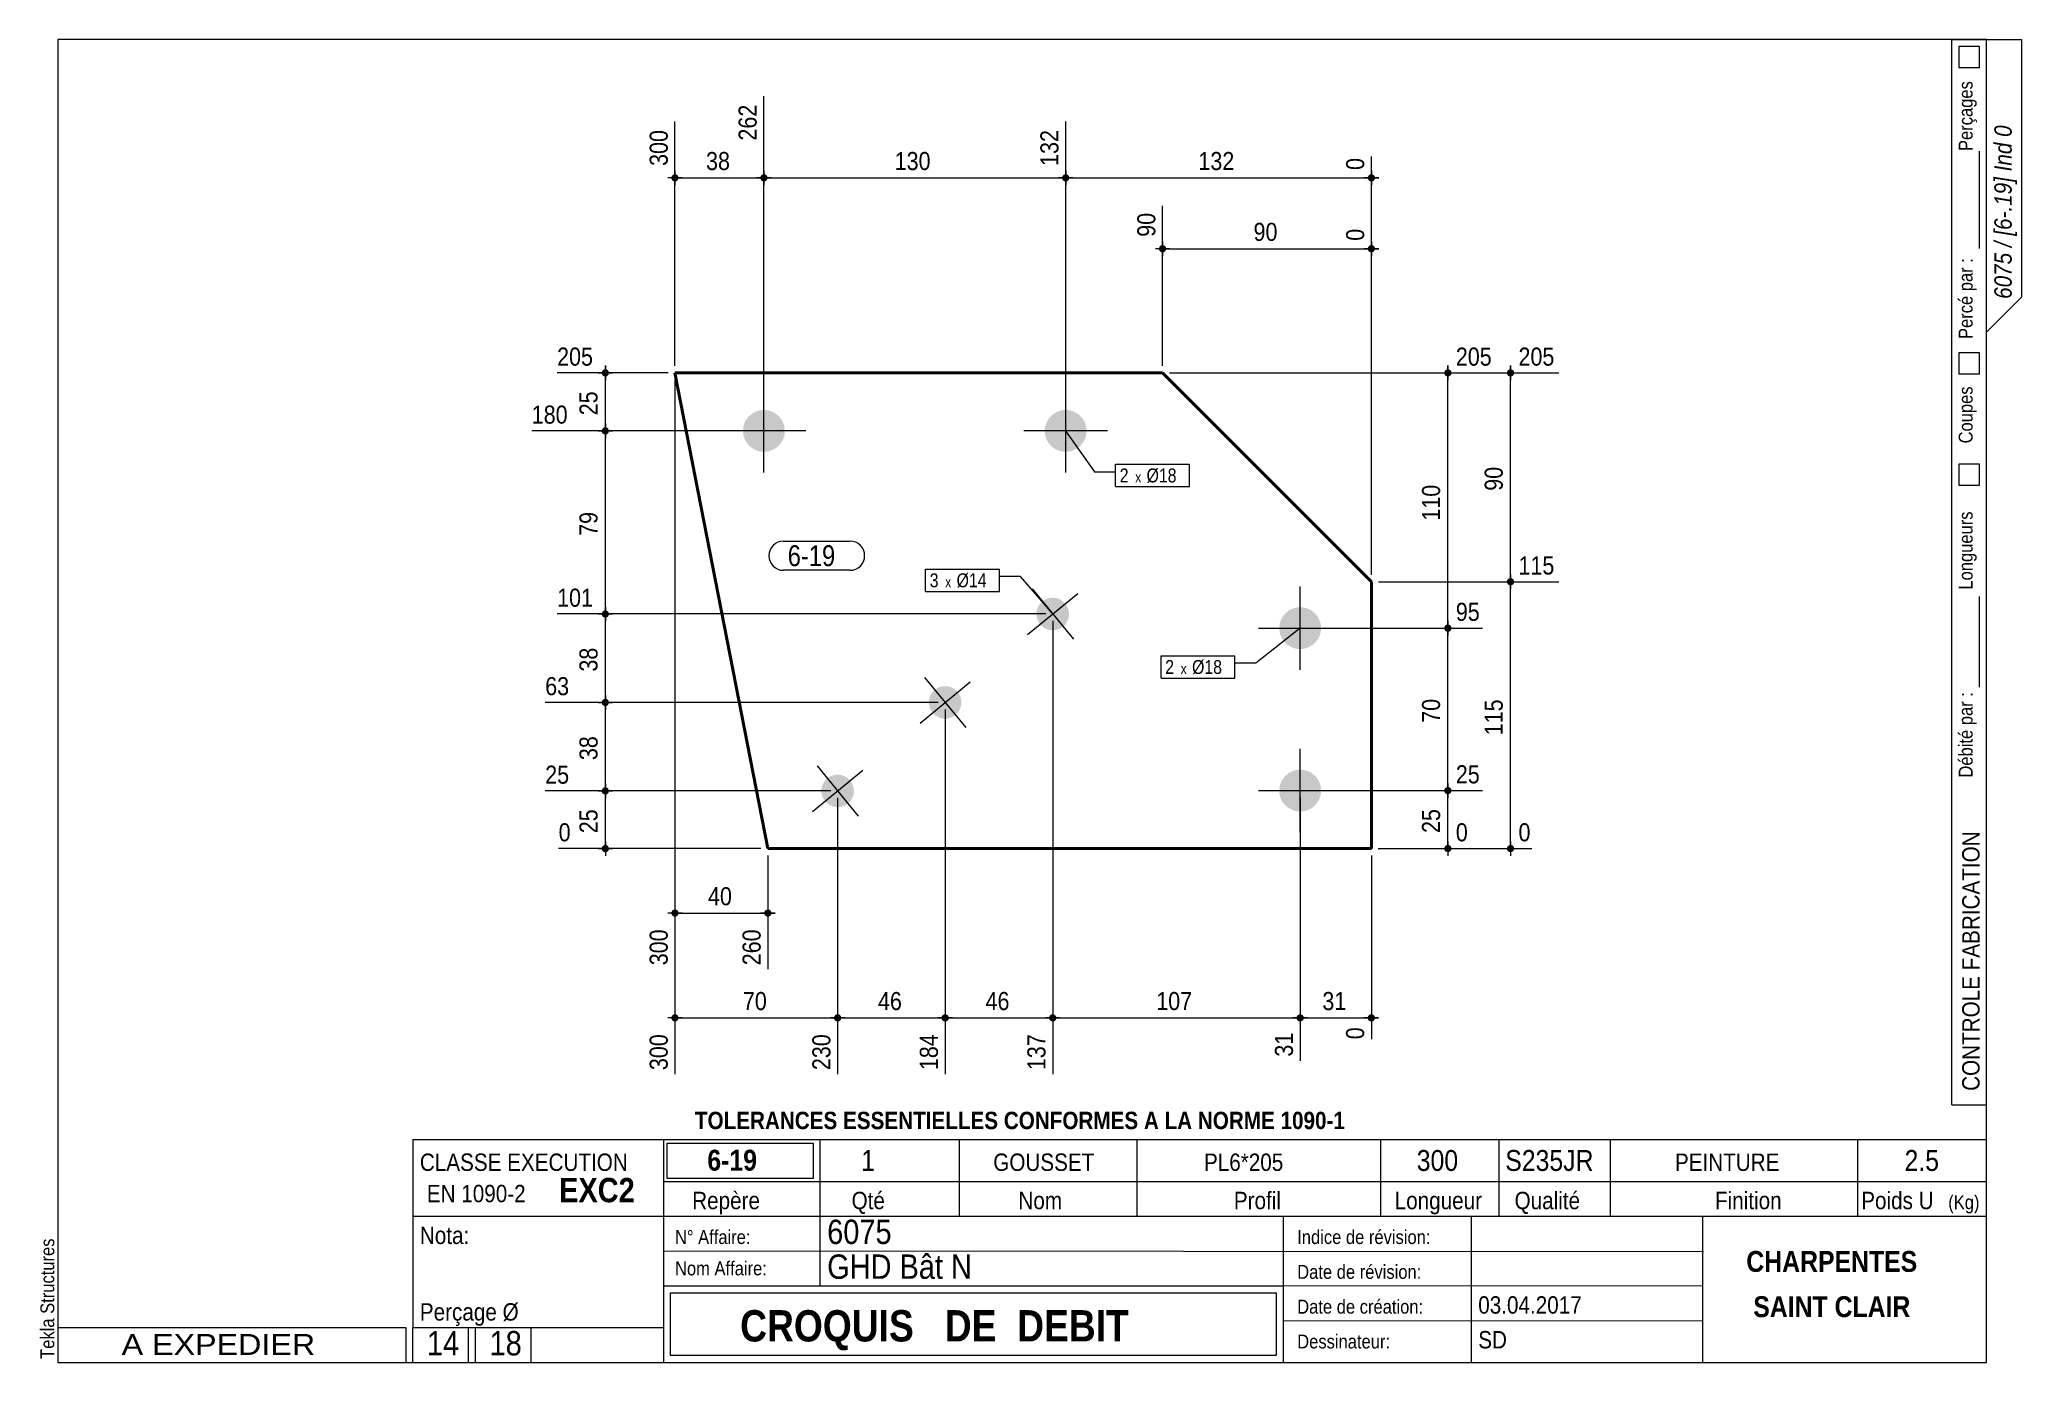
# Model space of a CAD drawing. Header units: millimetres. Extents: x 2 to 287, y 5 to 195.
import ezdxf

# ---------------------------------------------------------------- set-up
doc = ezdxf.new("R2010")
doc.units = ezdxf.units.MM
for name, color, linetype, lineweight in [('Autre type objet', 1, 'Continuous', 0), ('Boulon', 7, 'Continuous', 0), ('Cotation', 7, 'Continuous', 0), ('Désignation boulon', 3, 'Continuous', 0), ('Feuille dessin', 5, 'Continuous', 0), ('Piece', 2, 'Continuous', 0), ('Repère pièce', 3, 'Continuous', 0)]:
    doc.layers.add(name, color=color, linetype=linetype, lineweight=lineweight)
doc.styles.add('ARIAL', font='ARIAL.TTF')
doc.styles.add('ARIAL_BOLD', font='ARIALBD.TTF')
doc.styles.add('ARIAL_ITALIC', font='ARIALI.TTF')
doc.styles.add('ARIAL_NARROW', font='ARIAL.TTF')
doc.styles.add('COMIC_SANS_MS', font='COMIC.TTF')

# ---------------------------------------------------------------- blocks, each defined once
blk = doc.blocks.new('*A1')
at = {"layer": 'Boulon'}
for points in [[(149.33, 110.66), (149.28, 110.63), (149.23, 110.59), (149.19, 110.56), (149.14, 110.53), (149.09, 110.5), (149.04, 110.47), (148.99, 110.44), (148.94, 110.42), (148.89, 110.39), (148.84, 110.37), (148.78, 110.34), (148.73, 110.32), (148.68, 110.3), (148.62, 110.28), (148.57, 110.27), (148.51, 110.25), (148.46, 110.24), (148.4, 110.22), (148.35, 110.21), (148.29, 110.2), (148.23, 110.19), (148.18, 110.18), (148.12, 110.18), (148.06, 110.17), (148.01, 110.17), (147.95, 110.17), (147.89, 110.17), (147.83, 110.17), (147.78, 110.17), (147.72, 110.17), (147.66, 110.18), (147.61, 110.18), (147.55, 110.19), (147.49, 110.2), (147.44, 110.21), (147.38, 110.22), (147.32, 110.23), (147.27, 110.25), (147.21, 110.26), (147.16, 110.28), (147.1, 110.3), (147.05, 110.32), (147, 110.34), (146.95, 110.36), (146.89, 110.39), (146.84, 110.41), (146.79, 110.44), (146.74, 110.47), (146.69, 110.5), (146.64, 110.53), (146.59, 110.56), (146.55, 110.59), (146.5, 110.62), (146.45, 110.66), (146.41, 110.69), (146.37, 110.73), (146.32, 110.77), (146.28, 110.81), (146.24, 110.85), (146.2, 110.89), (146.16, 110.93), (146.12, 110.97), (146.09, 111.02), (146.05, 111.06), (146.02, 111.11), (145.98, 111.15), (145.95, 111.2), (145.92, 111.25), (145.89, 111.3), (145.86, 111.35), (145.83, 111.4), (145.81, 111.45), (145.78, 111.5), (145.76, 111.55), (145.73, 111.6), (145.71, 111.66), (145.69, 111.71), (145.67, 111.76), (145.66, 111.82), (145.64, 111.87), (145.63, 111.93), (145.61, 111.98), (145.6, 112.04), (145.59, 112.1), (145.58, 112.15), (145.57, 112.21), (145.57, 112.27), (145.56, 112.32), (145.56, 112.38), (145.56, 112.44), (145.55, 112.5), (145.56, 112.55), (145.56, 112.61), (145.56, 112.67), (145.57, 112.72), (145.57, 112.78), (145.58, 112.84), (145.59, 112.89), (145.6, 112.95), (145.61, 113.01), (145.62, 113.06), (145.64, 113.12), (145.65, 113.17), (145.67, 113.23), (145.69, 113.28), (145.71, 113.34), (145.73, 113.39), (145.75, 113.44), (145.78, 113.49), (145.8, 113.54), (145.83, 113.6), (145.86, 113.65), (145.89, 113.7), (145.92, 113.74), (145.95, 113.79), (145.98, 113.84), (146.01, 113.89), (146.05, 113.93), (146.08, 113.98), (146.12, 114.02), (146.16, 114.06), (146.2, 114.11), (146.24, 114.15), (146.28, 114.19), (146.32, 114.23), (146.36, 114.26), (146.41, 114.3), (146.45, 114.34), (146.5, 114.37), (146.54, 114.4), (146.59, 114.44), (146.64, 114.47), (146.69, 114.5), (146.74, 114.53), (146.79, 114.55), (146.84, 114.58), (146.89, 114.61), (146.94, 114.63), (146.99, 114.65), (147.05, 114.67), (147.1, 114.69), (147.15, 114.71), (147.21, 114.73), (147.26, 114.75), (147.32, 114.76), (147.37, 114.77), (147.43, 114.79), (147.49, 114.8), (147.54, 114.81), (147.6, 114.81), (147.66, 114.82), (147.71, 114.83), (147.77, 114.83), (147.83, 114.83), (147.88, 114.83), (147.94, 114.83), (148, 114.83), (148.06, 114.83), (148.11, 114.82), (148.17, 114.81), (148.23, 114.81), (148.28, 114.8), (148.34, 114.79), (148.4, 114.78), (148.45, 114.76), (148.51, 114.75), (148.56, 114.73), (148.62, 114.71), (148.67, 114.7), (148.72, 114.68), (148.78, 114.66), (148.83, 114.63), (148.88, 114.61), (148.93, 114.58), (148.99, 114.56), (149.04, 114.53), (149.08, 114.5), (149.13, 114.47), (149.18, 114.44), (149.23, 114.41), (149.28, 114.37), (149.32, 114.34), (149.37, 114.3), (149.41, 114.27), (149.45, 114.23), (149.49, 114.19), (149.54, 114.15), (149.58, 114.11), (149.61, 114.07), (149.65, 114.02), (149.69, 113.98), (149.73, 113.94), (149.76, 113.89), (149.79, 113.84), (149.83, 113.8), (149.86, 113.75), (149.89, 113.7), (149.92, 113.65), (149.94, 113.6), (149.97, 113.55), (150, 113.5), (150.02, 113.45), (150.04, 113.39), (150.06, 113.34), (150.08, 113.29), (150.1, 113.23), (150.12, 113.18), (150.14, 113.12), (150.15, 113.07), (150.16, 113.01), (150.18, 112.96), (150.19, 112.9), (150.2, 112.84), (150.2, 112.79), (150.21, 112.73), (150.21, 112.67), (150.22, 112.62), (150.22, 112.56), (150.22, 112.5), (150.22, 112.44), (150.22, 112.39), (150.22, 112.33), (150.21, 112.27), (150.2, 112.22), (150.2, 112.16), (150.19, 112.1), (150.18, 112.05), (150.17, 111.99), (150.15, 111.93), (150.14, 111.88), (150.12, 111.82), (150.1, 111.77), (150.09, 111.72), (150.07, 111.66), (150.04, 111.61), (150.02, 111.56), (150, 111.5), (149.97, 111.45), (149.95, 111.4), (149.92, 111.35), (149.89, 111.3), (149.86, 111.25), (149.83, 111.2), (149.8, 111.16), (149.76, 111.11), (149.73, 111.07), (149.69, 111.02), (149.66, 110.98), (149.62, 110.93), (149.58, 110.89), (149.54, 110.85), (149.5, 110.81), (149.46, 110.77), (149.41, 110.73), (149.37, 110.7)], [(133.88, 97.95), (133.84, 97.92), (133.79, 97.88), (133.74, 97.85), (133.7, 97.82), (133.65, 97.79), (133.6, 97.76), (133.55, 97.73), (133.5, 97.71), (133.44, 97.68), (133.39, 97.66), (133.34, 97.64), (133.29, 97.61), (133.23, 97.59), (133.18, 97.58), (133.12, 97.56), (133.07, 97.54), (133.01, 97.53), (132.96, 97.51), (132.9, 97.5), (132.85, 97.49), (132.79, 97.48), (132.73, 97.48), (132.68, 97.47), (132.62, 97.46), (132.56, 97.46), (132.5, 97.46), (132.45, 97.46), (132.39, 97.46), (132.33, 97.46), (132.28, 97.46), (132.22, 97.47), (132.16, 97.47), (132.1, 97.48), (132.05, 97.49), (131.99, 97.5), (131.94, 97.51), (131.88, 97.53), (131.82, 97.54), (131.77, 97.56), (131.72, 97.57), (131.66, 97.59), (131.61, 97.61), (131.55, 97.63), (131.5, 97.66), (131.45, 97.68), (131.4, 97.7), (131.35, 97.73), (131.3, 97.76), (131.25, 97.79), (131.2, 97.82), (131.15, 97.85), (131.1, 97.88), (131.06, 97.91), (131.01, 97.95), (130.97, 97.98), (130.92, 98.02), (130.88, 98.06), (130.84, 98.1), (130.8, 98.14), (130.76, 98.18), (130.72, 98.22), (130.68, 98.26), (130.64, 98.31), (130.61, 98.35), (130.57, 98.4), (130.54, 98.44), (130.51, 98.49), (130.47, 98.54), (130.44, 98.59), (130.42, 98.64), (130.39, 98.69), (130.36, 98.74), (130.34, 98.79), (130.31, 98.84), (130.29, 98.89), (130.27, 98.95), (130.25, 99), (130.23, 99.06), (130.21, 99.11), (130.2, 99.17), (130.18, 99.22), (130.17, 99.28), (130.16, 99.33), (130.15, 99.39), (130.14, 99.45), (130.13, 99.5), (130.12, 99.56), (130.12, 99.62), (130.11, 99.67), (130.11, 99.73), (130.11, 99.79), (130.11, 99.84), (130.11, 99.9), (130.12, 99.96), (130.12, 100.02), (130.13, 100.07), (130.14, 100.13), (130.14, 100.19), (130.16, 100.24), (130.17, 100.3), (130.18, 100.35), (130.19, 100.41), (130.21, 100.46), (130.23, 100.52), (130.25, 100.57), (130.27, 100.63), (130.29, 100.68), (130.31, 100.73), (130.33, 100.79), (130.36, 100.84), (130.38, 100.89), (130.41, 100.94), (130.44, 100.99), (130.47, 101.04), (130.5, 101.08), (130.53, 101.13), (130.57, 101.18), (130.6, 101.22), (130.64, 101.27), (130.68, 101.31), (130.71, 101.36), (130.75, 101.4), (130.79, 101.44), (130.83, 101.48), (130.87, 101.52), (130.92, 101.56), (130.96, 101.59), (131.01, 101.63), (131.05, 101.66), (131.1, 101.7), (131.15, 101.73), (131.19, 101.76), (131.24, 101.79), (131.29, 101.82), (131.34, 101.85), (131.39, 101.87), (131.44, 101.9), (131.5, 101.92), (131.55, 101.95), (131.6, 101.97), (131.66, 101.99), (131.71, 102.01), (131.76, 102.02), (131.82, 102.04), (131.87, 102.05), (131.93, 102.07), (131.99, 102.08), (132.04, 102.09), (132.1, 102.1), (132.16, 102.11), (132.21, 102.11), (132.27, 102.12), (132.33, 102.12), (132.38, 102.12), (132.44, 102.12), (132.5, 102.12), (132.56, 102.12), (132.61, 102.12), (132.67, 102.11), (132.73, 102.11), (132.78, 102.1), (132.84, 102.09), (132.9, 102.08), (132.95, 102.07), (133.01, 102.05), (133.06, 102.04), (133.12, 102.02), (133.17, 102.01), (133.23, 101.99), (133.28, 101.97), (133.33, 101.95), (133.39, 101.92), (133.44, 101.9), (133.49, 101.88), (133.54, 101.85), (133.59, 101.82), (133.64, 101.79), (133.69, 101.76), (133.74, 101.73), (133.79, 101.7), (133.83, 101.67), (133.88, 101.63), (133.92, 101.6), (133.97, 101.56), (134.01, 101.52), (134.05, 101.48), (134.09, 101.44), (134.13, 101.4), (134.17, 101.36), (134.21, 101.32), (134.25, 101.27), (134.28, 101.23), (134.32, 101.18), (134.35, 101.14), (134.38, 101.09), (134.41, 101.04), (134.44, 100.99), (134.47, 100.94), (134.5, 100.89), (134.53, 100.84), (134.55, 100.79), (134.58, 100.74), (134.6, 100.69), (134.62, 100.63), (134.64, 100.58), (134.66, 100.53), (134.68, 100.47), (134.69, 100.42), (134.71, 100.36), (134.72, 100.3), (134.73, 100.25), (134.74, 100.19), (134.75, 100.14), (134.76, 100.08), (134.77, 100.02), (134.77, 99.97), (134.77, 99.91), (134.78, 99.85), (134.78, 99.79), (134.78, 99.74), (134.77, 99.68), (134.77, 99.62), (134.77, 99.56), (134.76, 99.51), (134.75, 99.45), (134.74, 99.39), (134.73, 99.34), (134.72, 99.28), (134.71, 99.23), (134.69, 99.17), (134.68, 99.12), (134.66, 99.06), (134.64, 99.01), (134.62, 98.95), (134.6, 98.9), (134.58, 98.85), (134.55, 98.8), (134.53, 98.74), (134.5, 98.69), (134.48, 98.64), (134.45, 98.59), (134.42, 98.54), (134.39, 98.5), (134.35, 98.45), (134.32, 98.4), (134.29, 98.36), (134.25, 98.31), (134.21, 98.27), (134.18, 98.23), (134.14, 98.18), (134.1, 98.14), (134.06, 98.1), (134.01, 98.06), (133.97, 98.03), (133.93, 97.99)], [(118.44, 85.25), (118.39, 85.21), (118.35, 85.18), (118.3, 85.14), (118.25, 85.11), (118.2, 85.08), (118.15, 85.05), (118.1, 85.03), (118.05, 85), (118, 84.97), (117.95, 84.95), (117.9, 84.93), (117.84, 84.91), (117.79, 84.89), (117.74, 84.87), (117.68, 84.85), (117.63, 84.83), (117.57, 84.82), (117.51, 84.81), (117.46, 84.79), (117.4, 84.78), (117.35, 84.78), (117.29, 84.77), (117.23, 84.76), (117.17, 84.76), (117.12, 84.75), (117.06, 84.75), (117, 84.75), (116.95, 84.75), (116.89, 84.75), (116.83, 84.76), (116.77, 84.76), (116.72, 84.77), (116.66, 84.77), (116.6, 84.78), (116.55, 84.79), (116.49, 84.81), (116.44, 84.82), (116.38, 84.83), (116.33, 84.85), (116.27, 84.87), (116.22, 84.88), (116.16, 84.9), (116.11, 84.93), (116.06, 84.95), (116.01, 84.97), (115.95, 85), (115.9, 85.02), (115.85, 85.05), (115.8, 85.08), (115.75, 85.11), (115.71, 85.14), (115.66, 85.17), (115.61, 85.21), (115.57, 85.24), (115.52, 85.28), (115.48, 85.31), (115.44, 85.35), (115.39, 85.39), (115.35, 85.43), (115.31, 85.47), (115.27, 85.51), (115.24, 85.56), (115.2, 85.6), (115.16, 85.64), (115.13, 85.69), (115.09, 85.74), (115.06, 85.78), (115.03, 85.83), (115, 85.88), (114.97, 85.93), (114.94, 85.98), (114.92, 86.03), (114.89, 86.08), (114.87, 86.13), (114.85, 86.19), (114.82, 86.24), (114.8, 86.29), (114.79, 86.35), (114.77, 86.4), (114.75, 86.46), (114.74, 86.51), (114.72, 86.57), (114.71, 86.62), (114.7, 86.68), (114.69, 86.74), (114.68, 86.79), (114.68, 86.85), (114.67, 86.91), (114.67, 86.97), (114.67, 87.02), (114.67, 87.08), (114.67, 87.14), (114.67, 87.19), (114.67, 87.25), (114.68, 87.31), (114.68, 87.37), (114.69, 87.42), (114.7, 87.48), (114.71, 87.53), (114.72, 87.59), (114.74, 87.65), (114.75, 87.7), (114.77, 87.76), (114.78, 87.81), (114.8, 87.87), (114.82, 87.92), (114.84, 87.97), (114.87, 88.03), (114.89, 88.08), (114.91, 88.13), (114.94, 88.18), (114.97, 88.23), (115, 88.28), (115.03, 88.33), (115.06, 88.38), (115.09, 88.42), (115.12, 88.47), (115.16, 88.52), (115.19, 88.56), (115.23, 88.6), (115.27, 88.65), (115.31, 88.69), (115.35, 88.73), (115.39, 88.77), (115.43, 88.81), (115.47, 88.85), (115.52, 88.88), (115.56, 88.92), (115.61, 88.96), (115.65, 88.99), (115.7, 89.02), (115.75, 89.05), (115.8, 89.08), (115.85, 89.11), (115.9, 89.14), (115.95, 89.17), (116, 89.19), (116.05, 89.21), (116.1, 89.24), (116.16, 89.26), (116.21, 89.28), (116.27, 89.3), (116.32, 89.31), (116.38, 89.33), (116.43, 89.35), (116.49, 89.36), (116.54, 89.37), (116.6, 89.38), (116.65, 89.39), (116.71, 89.4), (116.77, 89.4), (116.83, 89.41), (116.88, 89.41), (116.94, 89.42), (117, 89.42), (117.05, 89.42), (117.11, 89.41), (117.17, 89.41), (117.23, 89.41), (117.28, 89.4), (117.34, 89.39), (117.4, 89.38), (117.45, 89.37), (117.51, 89.36), (117.56, 89.35), (117.62, 89.33), (117.67, 89.32), (117.73, 89.3), (117.78, 89.28), (117.84, 89.26), (117.89, 89.24), (117.94, 89.22), (118, 89.19), (118.05, 89.17), (118.1, 89.14), (118.15, 89.11), (118.2, 89.09), (118.25, 89.06), (118.29, 89.02), (118.34, 88.99), (118.39, 88.96), (118.43, 88.92), (118.48, 88.89), (118.52, 88.85), (118.57, 88.81), (118.61, 88.77), (118.65, 88.73), (118.69, 88.69), (118.73, 88.65), (118.77, 88.61), (118.8, 88.57), (118.84, 88.52), (118.87, 88.48), (118.91, 88.43), (118.94, 88.38), (118.97, 88.33), (119, 88.28), (119.03, 88.24), (119.06, 88.19), (119.08, 88.13), (119.11, 88.08), (119.13, 88.03), (119.15, 87.98), (119.18, 87.93), (119.2, 87.87), (119.21, 87.82), (119.23, 87.76), (119.25, 87.71), (119.26, 87.65), (119.28, 87.6), (119.29, 87.54), (119.3, 87.48), (119.31, 87.43), (119.32, 87.37), (119.32, 87.31), (119.33, 87.26), (119.33, 87.2), (119.33, 87.14), (119.33, 87.09), (119.33, 87.03), (119.33, 86.97), (119.33, 86.91), (119.32, 86.86), (119.32, 86.8), (119.31, 86.74), (119.3, 86.69), (119.29, 86.63), (119.28, 86.57), (119.26, 86.52), (119.25, 86.46), (119.23, 86.41), (119.22, 86.35), (119.2, 86.3), (119.18, 86.25), (119.16, 86.19), (119.13, 86.14), (119.11, 86.09), (119.09, 86.04), (119.06, 85.99), (119.03, 85.94), (119, 85.89), (118.97, 85.84), (118.94, 85.79), (118.91, 85.74), (118.88, 85.7), (118.84, 85.65), (118.81, 85.6), (118.77, 85.56), (118.73, 85.52), (118.69, 85.48), (118.65, 85.43), (118.61, 85.39), (118.57, 85.36), (118.53, 85.32), (118.48, 85.28)]]:
    blk.add_hatch(color=256, dxfattribs=at).paths.add_polyline_path(points, flags=17)
at = {"layer": 'Boulon', "linetype": 'Continuous', "lineweight": 0}
for p, q in [((144.28, 109.53), (151.49, 115.46)), ((144.92, 116.1), (150.85, 108.89)), ((128.84, 96.83), (136.05, 102.76)), ((129.48, 103.39), (135.41, 96.19)), ((113.4, 84.12), (120.6, 90.05)), ((114.04, 90.69), (119.97, 83.48))]:
    blk.add_line(p, q, dxfattribs=at)
blk = doc.blocks.new('*A2')
at = {"layer": 'Boulon'}
for points in [[(186.42, 110.39), (186.42, 110.32), (186.42, 110.24), (186.41, 110.17), (186.4, 110.1), (186.39, 110.03), (186.38, 109.95), (186.37, 109.88), (186.35, 109.81), (186.34, 109.74), (186.32, 109.67), (186.3, 109.59), (186.27, 109.52), (186.25, 109.45), (186.22, 109.39), (186.2, 109.32), (186.17, 109.25), (186.14, 109.18), (186.1, 109.12), (186.07, 109.05), (186.04, 108.99), (186, 108.92), (185.96, 108.86), (185.92, 108.8), (185.88, 108.74), (185.83, 108.68), (185.79, 108.62), (185.74, 108.56), (185.7, 108.51), (185.65, 108.45), (185.6, 108.4), (185.55, 108.34), (185.49, 108.29), (185.44, 108.24), (185.38, 108.19), (185.33, 108.15), (185.27, 108.1), (185.21, 108.06), (185.15, 108.01), (185.09, 107.97), (185.03, 107.93), (184.97, 107.89), (184.9, 107.86), (184.84, 107.82), (184.77, 107.79), (184.71, 107.75), (184.64, 107.72), (184.57, 107.69), (184.5, 107.67), (184.44, 107.64), (184.37, 107.62), (184.3, 107.59), (184.23, 107.57), (184.15, 107.56), (184.08, 107.54), (184.01, 107.52), (183.94, 107.51), (183.87, 107.5), (183.79, 107.49), (183.72, 107.48), (183.65, 107.47), (183.57, 107.47), (183.5, 107.47), (183.43, 107.47), (183.35, 107.47), (183.28, 107.47), (183.2, 107.47), (183.13, 107.48), (183.06, 107.49), (182.98, 107.5), (182.91, 107.51), (182.84, 107.52), (182.77, 107.54), (182.7, 107.56), (182.62, 107.57), (182.55, 107.59), (182.48, 107.62), (182.41, 107.64), (182.35, 107.67), (182.28, 107.69), (182.21, 107.72), (182.14, 107.75), (182.08, 107.79), (182.01, 107.82), (181.95, 107.86), (181.88, 107.89), (181.82, 107.93), (181.76, 107.97), (181.7, 108.01), (181.64, 108.06), (181.58, 108.1), (181.52, 108.15), (181.47, 108.19), (181.41, 108.24), (181.36, 108.29), (181.3, 108.34), (181.25, 108.4), (181.2, 108.45), (181.15, 108.51), (181.11, 108.56), (181.06, 108.62), (181.02, 108.68), (180.97, 108.74), (180.93, 108.8), (180.89, 108.86), (180.85, 108.92), (180.81, 108.99), (180.78, 109.05), (180.75, 109.12), (180.71, 109.18), (180.68, 109.25), (180.65, 109.32), (180.63, 109.39), (180.6, 109.45), (180.58, 109.52), (180.55, 109.59), (180.53, 109.67), (180.51, 109.74), (180.5, 109.81), (180.48, 109.88), (180.47, 109.95), (180.46, 110.03), (180.45, 110.1), (180.44, 110.17), (180.43, 110.24), (180.43, 110.32), (180.43, 110.39), (180.43, 110.47), (180.43, 110.54), (180.43, 110.61), (180.43, 110.69), (180.44, 110.76), (180.45, 110.83), (180.46, 110.91), (180.47, 110.98), (180.48, 111.05), (180.5, 111.12), (180.51, 111.19), (180.53, 111.27), (180.55, 111.34), (180.58, 111.41), (180.6, 111.48), (180.63, 111.55), (180.65, 111.61), (180.68, 111.68), (180.71, 111.75), (180.75, 111.81), (180.78, 111.88), (180.81, 111.94), (180.85, 112.01), (180.89, 112.07), (180.93, 112.13), (180.97, 112.19), (181.02, 112.25), (181.06, 112.31), (181.11, 112.37), (181.15, 112.42), (181.2, 112.48), (181.25, 112.53), (181.3, 112.59), (181.36, 112.64), (181.41, 112.69), (181.47, 112.74), (181.52, 112.78), (181.58, 112.83), (181.64, 112.88), (181.7, 112.92), (181.76, 112.96), (181.82, 113), (181.88, 113.04), (181.95, 113.08), (182.01, 113.11), (182.08, 113.15), (182.14, 113.18), (182.21, 113.21), (182.28, 113.24), (182.35, 113.26), (182.41, 113.29), (182.48, 113.31), (182.55, 113.34), (182.62, 113.36), (182.7, 113.38), (182.77, 113.39), (182.84, 113.41), (182.91, 113.42), (182.98, 113.43), (183.06, 113.44), (183.13, 113.45), (183.2, 113.46), (183.28, 113.46), (183.35, 113.46), (183.43, 113.47), (183.5, 113.46), (183.57, 113.46), (183.65, 113.46), (183.72, 113.45), (183.79, 113.44), (183.87, 113.43), (183.94, 113.42), (184.01, 113.41), (184.08, 113.39), (184.15, 113.38), (184.23, 113.36), (184.3, 113.34), (184.37, 113.31), (184.44, 113.29), (184.5, 113.26), (184.57, 113.24), (184.64, 113.21), (184.71, 113.18), (184.77, 113.15), (184.84, 113.11), (184.9, 113.08), (184.97, 113.04), (185.03, 113), (185.09, 112.96), (185.15, 112.92), (185.21, 112.88), (185.27, 112.83), (185.33, 112.78), (185.38, 112.74), (185.44, 112.69), (185.49, 112.64), (185.55, 112.59), (185.6, 112.53), (185.65, 112.48), (185.7, 112.42), (185.74, 112.37), (185.79, 112.31), (185.83, 112.25), (185.88, 112.19), (185.92, 112.13), (185.96, 112.07), (186, 112.01), (186.04, 111.94), (186.07, 111.88), (186.1, 111.81), (186.14, 111.75), (186.17, 111.68), (186.2, 111.61), (186.22, 111.55), (186.25, 111.48), (186.27, 111.41), (186.3, 111.34), (186.32, 111.27), (186.34, 111.19), (186.35, 111.12), (186.37, 111.05), (186.38, 110.98), (186.39, 110.91), (186.4, 110.83), (186.41, 110.76), (186.42, 110.69), (186.42, 110.61), (186.42, 110.54), (186.43, 110.47)], [(186.42, 87.06), (186.42, 86.98), (186.42, 86.91), (186.41, 86.84), (186.4, 86.76), (186.39, 86.69), (186.38, 86.62), (186.37, 86.55), (186.35, 86.47), (186.34, 86.4), (186.32, 86.33), (186.3, 86.26), (186.27, 86.19), (186.25, 86.12), (186.22, 86.05), (186.2, 85.98), (186.17, 85.92), (186.14, 85.85), (186.1, 85.78), (186.07, 85.72), (186.04, 85.65), (186, 85.59), (185.96, 85.53), (185.92, 85.47), (185.88, 85.4), (185.83, 85.34), (185.79, 85.29), (185.74, 85.23), (185.7, 85.17), (185.65, 85.12), (185.6, 85.06), (185.55, 85.01), (185.49, 84.96), (185.44, 84.91), (185.38, 84.86), (185.33, 84.81), (185.27, 84.77), (185.21, 84.72), (185.15, 84.68), (185.09, 84.64), (185.03, 84.6), (184.97, 84.56), (184.9, 84.52), (184.84, 84.49), (184.77, 84.45), (184.71, 84.42), (184.64, 84.39), (184.57, 84.36), (184.5, 84.33), (184.44, 84.31), (184.37, 84.28), (184.3, 84.26), (184.23, 84.24), (184.15, 84.22), (184.08, 84.2), (184.01, 84.19), (183.94, 84.18), (183.87, 84.16), (183.79, 84.15), (183.72, 84.15), (183.65, 84.14), (183.57, 84.14), (183.5, 84.13), (183.43, 84.13), (183.35, 84.13), (183.28, 84.14), (183.2, 84.14), (183.13, 84.15), (183.06, 84.15), (182.98, 84.16), (182.91, 84.18), (182.84, 84.19), (182.77, 84.2), (182.7, 84.22), (182.62, 84.24), (182.55, 84.26), (182.48, 84.28), (182.41, 84.31), (182.35, 84.33), (182.28, 84.36), (182.21, 84.39), (182.14, 84.42), (182.08, 84.45), (182.01, 84.49), (181.95, 84.52), (181.88, 84.56), (181.82, 84.6), (181.76, 84.64), (181.7, 84.68), (181.64, 84.72), (181.58, 84.77), (181.52, 84.81), (181.47, 84.86), (181.41, 84.91), (181.36, 84.96), (181.3, 85.01), (181.25, 85.06), (181.2, 85.12), (181.15, 85.17), (181.11, 85.23), (181.06, 85.29), (181.02, 85.34), (180.97, 85.4), (180.93, 85.47), (180.89, 85.53), (180.85, 85.59), (180.81, 85.65), (180.78, 85.72), (180.75, 85.78), (180.71, 85.85), (180.68, 85.92), (180.65, 85.98), (180.63, 86.05), (180.6, 86.12), (180.58, 86.19), (180.55, 86.26), (180.53, 86.33), (180.51, 86.4), (180.5, 86.47), (180.48, 86.55), (180.47, 86.62), (180.46, 86.69), (180.45, 86.76), (180.44, 86.84), (180.43, 86.91), (180.43, 86.98), (180.43, 87.06), (180.43, 87.13), (180.43, 87.21), (180.43, 87.28), (180.43, 87.35), (180.44, 87.43), (180.45, 87.5), (180.46, 87.57), (180.47, 87.64), (180.48, 87.72), (180.5, 87.79), (180.51, 87.86), (180.53, 87.93), (180.55, 88), (180.58, 88.07), (180.6, 88.14), (180.63, 88.21), (180.65, 88.28), (180.68, 88.35), (180.71, 88.41), (180.75, 88.48), (180.78, 88.55), (180.81, 88.61), (180.85, 88.67), (180.89, 88.74), (180.93, 88.8), (180.97, 88.86), (181.02, 88.92), (181.06, 88.98), (181.11, 89.04), (181.15, 89.09), (181.2, 89.15), (181.25, 89.2), (181.3, 89.25), (181.36, 89.3), (181.41, 89.35), (181.47, 89.4), (181.52, 89.45), (181.58, 89.5), (181.64, 89.54), (181.7, 89.58), (181.76, 89.63), (181.82, 89.67), (181.88, 89.71), (181.95, 89.74), (182.01, 89.78), (182.08, 89.81), (182.14, 89.84), (182.21, 89.87), (182.28, 89.9), (182.35, 89.93), (182.41, 89.96), (182.48, 89.98), (182.55, 90), (182.62, 90.02), (182.7, 90.04), (182.77, 90.06), (182.84, 90.07), (182.91, 90.09), (182.98, 90.1), (183.06, 90.11), (183.13, 90.12), (183.2, 90.12), (183.28, 90.13), (183.35, 90.13), (183.43, 90.13), (183.5, 90.13), (183.57, 90.13), (183.65, 90.12), (183.72, 90.12), (183.79, 90.11), (183.87, 90.1), (183.94, 90.09), (184.01, 90.07), (184.08, 90.06), (184.15, 90.04), (184.23, 90.02), (184.3, 90), (184.37, 89.98), (184.44, 89.96), (184.5, 89.93), (184.57, 89.9), (184.64, 89.87), (184.71, 89.84), (184.77, 89.81), (184.84, 89.78), (184.9, 89.74), (184.97, 89.71), (185.03, 89.67), (185.09, 89.63), (185.15, 89.58), (185.21, 89.54), (185.27, 89.5), (185.33, 89.45), (185.38, 89.4), (185.44, 89.35), (185.49, 89.3), (185.55, 89.25), (185.6, 89.2), (185.65, 89.15), (185.7, 89.09), (185.74, 89.04), (185.79, 88.98), (185.83, 88.92), (185.88, 88.86), (185.92, 88.8), (185.96, 88.74), (186, 88.67), (186.04, 88.61), (186.07, 88.55), (186.1, 88.48), (186.14, 88.41), (186.17, 88.35), (186.2, 88.28), (186.22, 88.21), (186.25, 88.14), (186.27, 88.07), (186.3, 88), (186.32, 87.93), (186.34, 87.86), (186.35, 87.79), (186.37, 87.72), (186.38, 87.64), (186.39, 87.57), (186.4, 87.5), (186.41, 87.43), (186.42, 87.35), (186.42, 87.28), (186.42, 87.21), (186.43, 87.13)]]:
    blk.add_hatch(color=256, dxfattribs=at).paths.add_polyline_path(points, flags=17)
at = {"layer": 'Boulon', "linetype": 'Continuous', "lineweight": 0}
for p, q in [((183.43, 104.47), (183.43, 116.47)), ((177.43, 110.47), (189.43, 110.47)), ((183.43, 81.13), (183.43, 93.13)), ((177.43, 87.13), (189.43, 87.13))]:
    blk.add_line(p, q, dxfattribs=at)
blk = doc.blocks.new('*A3')
at = {"layer": 'Boulon'}
for points in [[(106.49, 141.8), (106.56, 141.8), (106.63, 141.79), (106.71, 141.78), (106.78, 141.78), (106.85, 141.77), (106.93, 141.75), (107, 141.74), (107.07, 141.73), (107.14, 141.71), (107.21, 141.69), (107.28, 141.67), (107.35, 141.65), (107.42, 141.62), (107.49, 141.6), (107.56, 141.57), (107.63, 141.54), (107.7, 141.51), (107.76, 141.48), (107.83, 141.44), (107.89, 141.41), (107.96, 141.37), (108.02, 141.33), (108.08, 141.29), (108.14, 141.25), (108.2, 141.21), (108.26, 141.16), (108.32, 141.12), (108.37, 141.07), (108.43, 141.02), (108.48, 140.97), (108.53, 140.92), (108.59, 140.87), (108.64, 140.81), (108.68, 140.76), (108.73, 140.7), (108.78, 140.64), (108.82, 140.59), (108.87, 140.53), (108.91, 140.47), (108.95, 140.4), (108.99, 140.34), (109.02, 140.28), (109.06, 140.21), (109.09, 140.15), (109.13, 140.08), (109.16, 140.01), (109.18, 139.95), (109.21, 139.88), (109.24, 139.81), (109.26, 139.74), (109.28, 139.67), (109.3, 139.6), (109.32, 139.53), (109.34, 139.46), (109.36, 139.38), (109.37, 139.31), (109.38, 139.24), (109.39, 139.17), (109.4, 139.09), (109.41, 139.02), (109.41, 138.95), (109.41, 138.87), (109.41, 138.8), (109.41, 138.73), (109.41, 138.65), (109.41, 138.58), (109.4, 138.5), (109.39, 138.43), (109.38, 138.36), (109.37, 138.29), (109.36, 138.21), (109.34, 138.14), (109.32, 138.07), (109.3, 138), (109.28, 137.93), (109.26, 137.86), (109.24, 137.79), (109.21, 137.72), (109.18, 137.65), (109.16, 137.58), (109.13, 137.52), (109.09, 137.45), (109.06, 137.38), (109.02, 137.32), (108.99, 137.26), (108.95, 137.19), (108.91, 137.13), (108.87, 137.07), (108.82, 137.01), (108.78, 136.95), (108.73, 136.9), (108.68, 136.84), (108.64, 136.78), (108.59, 136.73), (108.53, 136.68), (108.48, 136.63), (108.43, 136.58), (108.37, 136.53), (108.32, 136.48), (108.26, 136.43), (108.2, 136.39), (108.14, 136.35), (108.08, 136.3), (108.02, 136.26), (107.96, 136.23), (107.89, 136.19), (107.83, 136.15), (107.76, 136.12), (107.7, 136.09), (107.63, 136.06), (107.56, 136.03), (107.49, 136), (107.42, 135.97), (107.35, 135.95), (107.28, 135.93), (107.21, 135.91), (107.14, 135.89), (107.07, 135.87), (107, 135.86), (106.93, 135.84), (106.85, 135.83), (106.78, 135.82), (106.71, 135.81), (106.63, 135.81), (106.56, 135.8), (106.49, 135.8), (106.41, 135.8), (106.34, 135.8), (106.27, 135.8), (106.19, 135.81), (106.12, 135.81), (106.05, 135.82), (105.97, 135.83), (105.9, 135.84), (105.83, 135.86), (105.76, 135.87), (105.68, 135.89), (105.61, 135.91), (105.54, 135.93), (105.47, 135.95), (105.4, 135.97), (105.33, 136), (105.27, 136.03), (105.2, 136.06), (105.13, 136.09), (105.06, 136.12), (105, 136.15), (104.93, 136.19), (104.87, 136.23), (104.81, 136.26), (104.75, 136.3), (104.69, 136.35), (104.63, 136.39), (104.57, 136.43), (104.51, 136.48), (104.45, 136.53), (104.4, 136.58), (104.34, 136.63), (104.29, 136.68), (104.24, 136.73), (104.19, 136.78), (104.14, 136.84), (104.09, 136.9), (104.05, 136.95), (104, 137.01), (103.96, 137.07), (103.92, 137.13), (103.88, 137.19), (103.84, 137.26), (103.8, 137.32), (103.77, 137.38), (103.73, 137.45), (103.7, 137.52), (103.67, 137.58), (103.64, 137.65), (103.61, 137.72), (103.59, 137.79), (103.56, 137.86), (103.54, 137.93), (103.52, 138), (103.5, 138.07), (103.49, 138.14), (103.47, 138.21), (103.46, 138.29), (103.45, 138.36), (103.44, 138.43), (103.43, 138.5), (103.42, 138.58), (103.42, 138.65), (103.41, 138.73), (103.41, 138.8), (103.41, 138.87), (103.42, 138.95), (103.42, 139.02), (103.43, 139.09), (103.44, 139.17), (103.45, 139.24), (103.46, 139.31), (103.47, 139.38), (103.49, 139.46), (103.5, 139.53), (103.52, 139.6), (103.54, 139.67), (103.56, 139.74), (103.59, 139.81), (103.61, 139.88), (103.64, 139.95), (103.67, 140.01), (103.7, 140.08), (103.73, 140.15), (103.77, 140.21), (103.8, 140.28), (103.84, 140.34), (103.88, 140.4), (103.92, 140.47), (103.96, 140.53), (104, 140.59), (104.05, 140.64), (104.09, 140.7), (104.14, 140.76), (104.19, 140.81), (104.24, 140.87), (104.29, 140.92), (104.34, 140.97), (104.4, 141.02), (104.45, 141.07), (104.51, 141.12), (104.57, 141.16), (104.63, 141.21), (104.69, 141.25), (104.75, 141.29), (104.81, 141.33), (104.87, 141.37), (104.93, 141.41), (105, 141.44), (105.06, 141.48), (105.13, 141.51), (105.2, 141.54), (105.27, 141.57), (105.33, 141.6), (105.4, 141.62), (105.47, 141.65), (105.54, 141.67), (105.61, 141.69), (105.68, 141.71), (105.76, 141.73), (105.83, 141.74), (105.9, 141.75), (105.97, 141.77), (106.05, 141.78), (106.12, 141.78), (106.19, 141.79), (106.27, 141.8), (106.34, 141.8), (106.41, 141.8)], [(149.82, 141.8), (149.89, 141.8), (149.97, 141.79), (150.04, 141.78), (150.11, 141.78), (150.19, 141.77), (150.26, 141.75), (150.33, 141.74), (150.4, 141.73), (150.48, 141.71), (150.55, 141.69), (150.62, 141.67), (150.69, 141.65), (150.76, 141.62), (150.83, 141.6), (150.89, 141.57), (150.96, 141.54), (151.03, 141.51), (151.1, 141.48), (151.16, 141.44), (151.23, 141.41), (151.29, 141.37), (151.35, 141.33), (151.41, 141.29), (151.47, 141.25), (151.53, 141.21), (151.59, 141.16), (151.65, 141.12), (151.71, 141.07), (151.76, 141.02), (151.82, 140.97), (151.87, 140.92), (151.92, 140.87), (151.97, 140.81), (152.02, 140.76), (152.07, 140.7), (152.11, 140.64), (152.16, 140.59), (152.2, 140.53), (152.24, 140.47), (152.28, 140.4), (152.32, 140.34), (152.36, 140.28), (152.39, 140.21), (152.43, 140.15), (152.46, 140.08), (152.49, 140.01), (152.52, 139.95), (152.55, 139.88), (152.57, 139.81), (152.6, 139.74), (152.62, 139.67), (152.64, 139.6), (152.66, 139.53), (152.67, 139.46), (152.69, 139.38), (152.7, 139.31), (152.71, 139.24), (152.72, 139.17), (152.73, 139.09), (152.74, 139.02), (152.74, 138.95), (152.75, 138.87), (152.75, 138.8), (152.75, 138.73), (152.74, 138.65), (152.74, 138.58), (152.73, 138.5), (152.72, 138.43), (152.71, 138.36), (152.7, 138.29), (152.69, 138.21), (152.67, 138.14), (152.66, 138.07), (152.64, 138), (152.62, 137.93), (152.6, 137.86), (152.57, 137.79), (152.55, 137.72), (152.52, 137.65), (152.49, 137.58), (152.46, 137.52), (152.43, 137.45), (152.39, 137.38), (152.36, 137.32), (152.32, 137.26), (152.28, 137.19), (152.24, 137.13), (152.2, 137.07), (152.16, 137.01), (152.11, 136.95), (152.07, 136.9), (152.02, 136.84), (151.97, 136.78), (151.92, 136.73), (151.87, 136.68), (151.82, 136.63), (151.76, 136.58), (151.71, 136.53), (151.65, 136.48), (151.59, 136.43), (151.53, 136.39), (151.47, 136.35), (151.41, 136.3), (151.35, 136.26), (151.29, 136.23), (151.23, 136.19), (151.16, 136.15), (151.1, 136.12), (151.03, 136.09), (150.96, 136.06), (150.89, 136.03), (150.83, 136), (150.76, 135.97), (150.69, 135.95), (150.62, 135.93), (150.55, 135.91), (150.48, 135.89), (150.4, 135.87), (150.33, 135.86), (150.26, 135.84), (150.19, 135.83), (150.11, 135.82), (150.04, 135.81), (149.97, 135.81), (149.89, 135.8), (149.82, 135.8), (149.75, 135.8), (149.67, 135.8), (149.6, 135.8), (149.53, 135.81), (149.45, 135.81), (149.38, 135.82), (149.31, 135.83), (149.23, 135.84), (149.16, 135.86), (149.09, 135.87), (149.02, 135.89), (148.95, 135.91), (148.88, 135.93), (148.81, 135.95), (148.74, 135.97), (148.67, 136), (148.6, 136.03), (148.53, 136.06), (148.46, 136.09), (148.4, 136.12), (148.33, 136.15), (148.27, 136.19), (148.2, 136.23), (148.14, 136.26), (148.08, 136.3), (148.02, 136.35), (147.96, 136.39), (147.9, 136.43), (147.84, 136.48), (147.79, 136.53), (147.73, 136.58), (147.68, 136.63), (147.63, 136.68), (147.57, 136.73), (147.52, 136.78), (147.47, 136.84), (147.43, 136.9), (147.38, 136.95), (147.34, 137.01), (147.29, 137.07), (147.25, 137.13), (147.21, 137.19), (147.17, 137.26), (147.14, 137.32), (147.1, 137.38), (147.07, 137.45), (147.03, 137.52), (147, 137.58), (146.97, 137.65), (146.95, 137.72), (146.92, 137.79), (146.9, 137.86), (146.88, 137.93), (146.86, 138), (146.84, 138.07), (146.82, 138.14), (146.8, 138.21), (146.79, 138.29), (146.78, 138.36), (146.77, 138.43), (146.76, 138.5), (146.75, 138.58), (146.75, 138.65), (146.75, 138.73), (146.75, 138.8), (146.75, 138.87), (146.75, 138.95), (146.75, 139.02), (146.76, 139.09), (146.77, 139.17), (146.78, 139.24), (146.79, 139.31), (146.8, 139.38), (146.82, 139.46), (146.84, 139.53), (146.86, 139.6), (146.88, 139.67), (146.9, 139.74), (146.92, 139.81), (146.95, 139.88), (146.97, 139.95), (147, 140.01), (147.03, 140.08), (147.07, 140.15), (147.1, 140.21), (147.14, 140.28), (147.17, 140.34), (147.21, 140.4), (147.25, 140.47), (147.29, 140.53), (147.34, 140.59), (147.38, 140.64), (147.43, 140.7), (147.47, 140.76), (147.52, 140.81), (147.57, 140.87), (147.63, 140.92), (147.68, 140.97), (147.73, 141.02), (147.79, 141.07), (147.84, 141.12), (147.9, 141.16), (147.96, 141.21), (148.02, 141.25), (148.08, 141.29), (148.14, 141.33), (148.2, 141.37), (148.27, 141.41), (148.33, 141.44), (148.4, 141.48), (148.46, 141.51), (148.53, 141.54), (148.6, 141.57), (148.67, 141.6), (148.74, 141.62), (148.81, 141.65), (148.88, 141.67), (148.95, 141.69), (149.02, 141.71), (149.09, 141.73), (149.16, 141.74), (149.23, 141.75), (149.31, 141.77), (149.38, 141.78), (149.45, 141.78), (149.53, 141.79), (149.6, 141.8), (149.67, 141.8), (149.75, 141.8)]]:
    blk.add_hatch(color=256, dxfattribs=at).paths.add_polyline_path(points, flags=17)
at = {"layer": 'Boulon', "linetype": 'Continuous', "lineweight": 0}
for p, q in [((106.41, 132.8), (106.41, 144.8)), ((149.75, 132.8), (149.75, 144.8)), ((112.41, 138.8), (100.41, 138.8)), ((155.75, 138.8), (143.75, 138.8))]:
    blk.add_line(p, q, dxfattribs=at)
blk = doc.blocks.new('*A4')
at = {"layer": 'Piece', "color": 2, "linetype": 'Continuous', "lineweight": 40}
for p, q in [((163.665101, 147.132018), (93.636303, 147.132018)), ((106.979849, 78.798685), (93.636303, 147.132018)), ((193.656943, 117.132018), (163.665101, 147.132018)), ((193.646516, 78.798685), (193.656943, 117.132018)), ((193.646516, 78.798685), (106.979849, 78.798685))]:
    blk.add_line(p, q, dxfattribs=at)
blk = doc.blocks.new('*A5')
at = {"layer": 'Feuille dessin', "linetype": 'Continuous', "lineweight": 0}
for p, q in [((282, 195), (5, 195)), ((5, 195), (5, 5)), ((282, 5), (282, 195)), ((5, 5), (282, 5))]:
    blk.add_line(p, q, dxfattribs=at)
at = {"layer": 'Feuille dessin', "style": 'ARIAL', "width": 0.85}
blk.add_text('Tekla Structures', height=2, rotation=90, dxfattribs=at).set_placement((4.5, 5.5))
blk = doc.blocks.new('*A6')
at = {"layer": 'Autre type objet', "linetype": 'Continuous', "lineweight": 0}
for p, q in [((56, 37), (92, 37)), ((56, 37), (56, 10)), ((92, 37), (92, 10)), ((56, 26), (92, 26)), ((56, 10), (92, 10)), ((56, 5), (56, 10)), ((64, 5), (64, 10)), ((65, 5), (65, 10)), ((73, 5), (73, 10)), ((56, 5), (64, 5)), ((65, 5), (73, 5))]:
    blk.add_line(p, q, dxfattribs=at)
at = {"layer": 'Autre type objet', "width": 0.85}
for s, height, style, p in [('CLASSE EXECUTION', 2.5, 'ARIAL', (57, 32.5)), ('EXC2', 3.5, 'ARIAL_BOLD', (77, 28)), ('EN 1090-2', 2.5, 'ARIAL', (58, 28)), ('Nota:', 2.5, 'ARIAL', (57, 22)), ('Perçage Ø', 2.5, 'ARIAL', (57, 11)), ('14', 3.5, 'ARIAL_NARROW', (58.014234, 6)), ('18', 3.5, 'ARIAL_NARROW', (67.014234, 6))]:
    blk.add_text(s, height=height, dxfattribs=dict(at, style=style)).set_placement(p)
blk = doc.blocks.new('*A7')
at = {"layer": 'Autre type objet', "linetype": 'Continuous', "lineweight": 0}
for p, q in [((277, 42), (277, 195)), ((277, 195), (287, 195)), ((278, 194), (278, 191)), ((281, 194), (278, 194)), ((281, 191), (281, 194)), ((282, 42), (282, 195)), ((287, 195), (287, 158)), ((278, 191), (281, 191)), ((281, 165), (281, 179)), ((287, 158), (282, 153)), ((278, 150), (278, 147)), ((281, 150), (278, 150)), ((281, 147), (281, 150)), ((278, 147), (281, 147)), ((278, 134), (278, 131)), ((281, 134), (278, 134)), ((281, 131), (281, 134)), ((278, 131), (281, 131)), ((281, 102), (281, 115)), ((277, 42), (282, 42))]:
    blk.add_line(p, q, dxfattribs=at)
at = {"layer": 'Autre type objet', "width": 0.85}
for s, height, style, p in [('Perçages', 2, 'ARIAL', (280, 179)), ('6075 / [6-.19] Ind 0', 2.5, 'ARIAL_ITALIC', (285.619109, 157.760245)), ('Percé par :', 2, 'ARIAL', (280, 152)), ('Coupes', 2, 'ARIAL', (280, 137)), ('Longueurs', 2, 'ARIAL', (280, 116)), ('Débité par :', 2, 'ARIAL', (280, 89)), ('CONTROLE FABRICATION', 2.5, 'ARIAL', (281, 44))]:
    blk.add_text(s, height=height, rotation=90, dxfattribs=dict(at, style=style)).set_placement(p)
blk = doc.blocks.new('*A8')
at = {"layer": 'Autre type objet', "linetype": 'Continuous', "lineweight": 0}
for p, q in [((92, 37), (282, 37)), ((92, 37), (92, 31)), ((114.5, 31), (114.5, 37)), ((134.5, 31), (134.5, 37)), ((160, 31), (160, 37)), ((195, 31), (195, 37)), ((212, 31), (212, 37)), ((228, 31), (228, 37)), ((263.5, 31), (263.5, 37)), ((282, 31), (282, 37)), ((92.51953, 36.5), (113.5, 36.5)), ((92.51953, 31.394341), (92.51953, 36.5)), ((113.5, 36.5), (113.5, 31.394341)), ((113.5, 31.394341), (92.51953, 31.394341)), ((92, 31), (282, 31)), ((92, 31), (92, 5)), ((114.5, 16), (114.5, 31)), ((134.5, 26), (134.5, 31)), ((160, 26), (160, 31)), ((195, 26), (195, 31)), ((212, 26), (212, 31)), ((228, 26), (228, 31)), ((263.5, 26), (263.5, 31)), ((282, 5), (282, 31)), ((92, 26), (282, 26)), ((181, 26), (181, 5)), ((208, 26), (208, 5)), ((241.262466, 5), (241.262466, 26)), ((92, 21), (241.327069, 20.935451)), ((92, 16), (181, 16)), ((93, 15), (180, 15)), ((93, 6), (93, 15)), ((180, 15), (180, 6)), ((181, 16), (241.297815, 16.021151)), ((181, 11), (241.217807, 10.969512)), ((180, 6), (93, 6)), ((92, 5), (282, 5))]:
    blk.add_line(p, q, dxfattribs=at)
at = {"layer": 'Autre type objet', "width": 0.85}
for s, height, style, p in [('TOLERANCES ESSENTIELLES CONFORMES A LA NORME 1090-1', 2.5, 'ARIAL_BOLD', (96.5, 38.5)), ('6-19', 3, 'ARIAL_BOLD', (98.285724, 32.540141)), ('1', 3, 'ARIAL', (120.389893, 32.5)), ('GOUSSET', 2.5, 'ARIAL', (139.346924, 32.5)), ('PL6*205', 2.5, 'ARIAL', (169.61084, 32.5)), ('300', 3, 'ARIAL', (200.165771, 32.5)), ('S235JR', 3, 'ARIAL', (212.880127, 32.5)), ('PEINTURE', 2.5, 'ARIAL', (237.24646, 32.5)), ('2.5', 3, 'ARIAL', (270.222412, 32.5)), ('Repère', 2.5, 'ARIAL', (96.112978, 27)), ('Qté', 2.5, 'ARIAL', (119, 27)), ('Nom', 2.5, 'ARIAL', (142.961426, 27)), ('Profil', 2.5, 'ARIAL', (173.903564, 27)), ('Longueur', 2.5, 'ARIAL', (197, 27)), ('Qualité', 2.5, 'ARIAL', (214.218018, 27)), ('Finition', 2.5, 'ARIAL', (243, 27)), ('Poids U', 2.5, 'ARIAL', (264, 27)), ('(Kg)', 2, 'ARIAL', (276.5, 27)), ('N° Affaire:', 2, 'ARIAL', (93.640566, 22)), ('6075', 3.5, 'ARIAL', (115.5, 22)), ('Indice de révision:', 2, 'ARIAL', (183, 22)), ('GHD Bât N', 3.5, 'ARIAL', (115.5, 17)), ('CHARPENTES', 3, 'ARIAL_BOLD', (247.5, 18)), ('Nom Affaire:', 2, 'ARIAL', (93.640566, 17.5)), ('Date de révision:', 2, 'ARIAL', (183, 17)), ('03.04.2017', 2.5, 'ARIAL', (209, 12)), ('SAINT CLAIR', 3, 'ARIAL_BOLD', (248.5, 11.5)), ('CROQUIS   DE  DEBIT', 4.5, 'ARIAL_BOLD', (103, 8)), ('Date de création:', 2, 'ARIAL', (183, 12)), ('Dessinateur:', 2, 'ARIAL', (183, 7)), ('SD', 2.5, 'ARIAL', (209, 7))]:
    blk.add_text(s, height=height, dxfattribs=dict(at, style=style)).set_placement(p)
blk = doc.blocks.new('*A9')
at = {"layer": 'Autre type objet', "linetype": 'Continuous', "lineweight": 0}
for p, q in [((5, 10), (55, 10)), ((5, 10), (5, 5)), ((55, 10), (55, 5)), ((5, 5), (55, 5))]:
    blk.add_line(p, q, dxfattribs=at)
at = {"layer": 'Autre type objet', "style": 'ARIAL', "width": 1.105}
blk.add_text('A EXPEDIER', height=3, dxfattribs=at).set_placement((14.169647, 6.073465))
blk = doc.blocks.new('*A10')
at = {"layer": 'Cotation'}
for points in [[(213.61, 116.61), (213.59, 116.61), (213.56, 116.62), (213.53, 116.62), (213.51, 116.63), (213.49, 116.63), (213.46, 116.64), (213.44, 116.65), (213.41, 116.66), (213.39, 116.67), (213.37, 116.69), (213.35, 116.7), (213.33, 116.71), (213.31, 116.73), (213.29, 116.75), (213.27, 116.76), (213.25, 116.78), (213.23, 116.8), (213.22, 116.82), (213.2, 116.84), (213.19, 116.86), (213.18, 116.89), (213.17, 116.91), (213.16, 116.93), (213.15, 116.96), (213.14, 116.98), (213.13, 117.01), (213.13, 117.03), (213.12, 117.06), (213.12, 117.08), (213.12, 117.11), (213.12, 117.13), (213.12, 117.16), (213.12, 117.18), (213.12, 117.21), (213.13, 117.23), (213.13, 117.26), (213.14, 117.28), (213.15, 117.31), (213.16, 117.33), (213.17, 117.35), (213.18, 117.38), (213.19, 117.4), (213.2, 117.42), (213.22, 117.44), (213.23, 117.46), (213.25, 117.48), (213.27, 117.5), (213.29, 117.52), (213.31, 117.53), (213.33, 117.55), (213.35, 117.56), (213.37, 117.58), (213.39, 117.59), (213.41, 117.6), (213.44, 117.61), (213.46, 117.62), (213.49, 117.63), (213.51, 117.64), (213.53, 117.64), (213.56, 117.65), (213.59, 117.65), (213.61, 117.65), (213.64, 117.65), (213.66, 117.65), (213.69, 117.65), (213.71, 117.65), (213.74, 117.64), (213.76, 117.64), (213.79, 117.63), (213.81, 117.62), (213.84, 117.61), (213.86, 117.6), (213.88, 117.59), (213.9, 117.58), (213.93, 117.56), (213.95, 117.55), (213.97, 117.53), (213.99, 117.52), (214, 117.5), (214.02, 117.48), (214.04, 117.46), (214.05, 117.44), (214.07, 117.42), (214.08, 117.4), (214.09, 117.38), (214.11, 117.35), (214.12, 117.33), (214.13, 117.31), (214.13, 117.28), (214.14, 117.26), (214.15, 117.23), (214.15, 117.21), (214.15, 117.18), (214.16, 117.16), (214.16, 117.13), (214.16, 117.11), (214.15, 117.08), (214.15, 117.06), (214.15, 117.03), (214.14, 117.01), (214.13, 116.98), (214.13, 116.96), (214.12, 116.93), (214.11, 116.91), (214.09, 116.89), (214.08, 116.86), (214.07, 116.84), (214.05, 116.82), (214.04, 116.8), (214.02, 116.78), (214, 116.76), (213.99, 116.75), (213.97, 116.73), (213.95, 116.71), (213.93, 116.7), (213.9, 116.69), (213.88, 116.67), (213.86, 116.66), (213.84, 116.65), (213.81, 116.64), (213.79, 116.63), (213.76, 116.63), (213.74, 116.62), (213.71, 116.62), (213.69, 116.61), (213.66, 116.61), (213.64, 116.61)], [(213.61, 78.28), (213.59, 78.28), (213.56, 78.28), (213.53, 78.29), (213.51, 78.29), (213.49, 78.3), (213.46, 78.31), (213.44, 78.32), (213.41, 78.33), (213.39, 78.34), (213.37, 78.35), (213.35, 78.37), (213.33, 78.38), (213.31, 78.4), (213.29, 78.41), (213.27, 78.43), (213.25, 78.45), (213.23, 78.47), (213.22, 78.49), (213.2, 78.51), (213.19, 78.53), (213.18, 78.55), (213.17, 78.58), (213.16, 78.6), (213.15, 78.62), (213.14, 78.65), (213.13, 78.67), (213.13, 78.7), (213.12, 78.72), (213.12, 78.75), (213.12, 78.77), (213.12, 78.8), (213.12, 78.82), (213.12, 78.85), (213.12, 78.87), (213.13, 78.9), (213.13, 78.93), (213.14, 78.95), (213.15, 78.97), (213.16, 79), (213.17, 79.02), (213.18, 79.04), (213.19, 79.07), (213.2, 79.09), (213.22, 79.11), (213.23, 79.13), (213.25, 79.15), (213.27, 79.17), (213.29, 79.18), (213.31, 79.2), (213.33, 79.22), (213.35, 79.23), (213.37, 79.24), (213.39, 79.26), (213.41, 79.27), (213.44, 79.28), (213.46, 79.29), (213.49, 79.3), (213.51, 79.3), (213.53, 79.31), (213.56, 79.31), (213.59, 79.32), (213.61, 79.32), (213.64, 79.32), (213.66, 79.32), (213.69, 79.32), (213.71, 79.31), (213.74, 79.31), (213.76, 79.3), (213.79, 79.3), (213.81, 79.29), (213.84, 79.28), (213.86, 79.27), (213.88, 79.26), (213.9, 79.24), (213.93, 79.23), (213.95, 79.22), (213.97, 79.2), (213.99, 79.18), (214, 79.17), (214.02, 79.15), (214.04, 79.13), (214.05, 79.11), (214.07, 79.09), (214.08, 79.07), (214.09, 79.04), (214.11, 79.02), (214.12, 79), (214.13, 78.97), (214.13, 78.95), (214.14, 78.93), (214.15, 78.9), (214.15, 78.87), (214.15, 78.85), (214.16, 78.82), (214.16, 78.8), (214.16, 78.77), (214.15, 78.75), (214.15, 78.72), (214.15, 78.7), (214.14, 78.67), (214.13, 78.65), (214.13, 78.62), (214.12, 78.6), (214.11, 78.58), (214.09, 78.55), (214.08, 78.53), (214.07, 78.51), (214.05, 78.49), (214.04, 78.47), (214.02, 78.45), (214, 78.43), (213.99, 78.41), (213.97, 78.4), (213.95, 78.38), (213.93, 78.37), (213.9, 78.35), (213.88, 78.34), (213.86, 78.33), (213.84, 78.32), (213.81, 78.31), (213.79, 78.3), (213.76, 78.29), (213.74, 78.29), (213.71, 78.28), (213.69, 78.28), (213.66, 78.28), (213.64, 78.28)]]:
    blk.add_hatch(color=256, dxfattribs=at).paths.add_polyline_path(points, flags=17)
at = {"layer": 'Cotation', "linetype": 'Continuous', "lineweight": 0}
for p, q in [((194.66, 117.13), (220.56, 117.13)), ((212.6, 117.13), (214.68, 117.13)), ((213.64, 118.17), (213.64, 116.09)), ((213.64, 117.13), (213.64, 118.17)), ((213.64, 78.8), (213.64, 117.13)), ((213.64, 79.84), (213.64, 77.76)), ((194.65, 78.8), (216.7, 78.8)), ((212.6, 78.8), (214.68, 78.8)), ((213.64, 78.8), (213.64, 77.76))]:
    blk.add_line(p, q, dxfattribs=at)
at = {"layer": 'Cotation'}
for p in [(213.64, 117.13), (213.64, 78.8)]:
    blk.add_point(p, dxfattribs=at)
at = {"layer": 'Cotation', "style": 'ARIAL', "width": 0.85}
for s, p in [('115', (214.78, 118.17)), ('0', (214.78, 79.84))]:
    blk.add_text(s, height=2.6, dxfattribs=at).set_placement(p)
blk.add_text('115', height=2.6, rotation=90.0002, dxfattribs=at).set_placement((212.52, 95.07))
blk = doc.blocks.new('*A11')
at = {"layer": 'Cotation'}
for points in [[(213.61, 146.61), (213.59, 146.61), (213.56, 146.62), (213.53, 146.62), (213.51, 146.63), (213.49, 146.63), (213.46, 146.64), (213.44, 146.65), (213.41, 146.66), (213.39, 146.67), (213.37, 146.69), (213.35, 146.7), (213.33, 146.71), (213.31, 146.73), (213.29, 146.75), (213.27, 146.76), (213.25, 146.78), (213.23, 146.8), (213.22, 146.82), (213.2, 146.84), (213.19, 146.86), (213.18, 146.89), (213.17, 146.91), (213.16, 146.93), (213.15, 146.96), (213.14, 146.98), (213.13, 147.01), (213.13, 147.03), (213.12, 147.06), (213.12, 147.08), (213.12, 147.11), (213.12, 147.13), (213.12, 147.16), (213.12, 147.18), (213.12, 147.21), (213.13, 147.23), (213.13, 147.26), (213.14, 147.28), (213.15, 147.31), (213.16, 147.33), (213.17, 147.35), (213.18, 147.38), (213.19, 147.4), (213.2, 147.42), (213.22, 147.44), (213.23, 147.46), (213.25, 147.48), (213.27, 147.5), (213.29, 147.52), (213.31, 147.53), (213.33, 147.55), (213.35, 147.56), (213.37, 147.58), (213.39, 147.59), (213.41, 147.6), (213.44, 147.61), (213.46, 147.62), (213.49, 147.63), (213.51, 147.64), (213.53, 147.64), (213.56, 147.65), (213.59, 147.65), (213.61, 147.65), (213.64, 147.65), (213.66, 147.65), (213.69, 147.65), (213.71, 147.65), (213.74, 147.64), (213.76, 147.64), (213.79, 147.63), (213.81, 147.62), (213.84, 147.61), (213.86, 147.6), (213.88, 147.59), (213.9, 147.58), (213.93, 147.56), (213.95, 147.55), (213.97, 147.53), (213.99, 147.52), (214, 147.5), (214.02, 147.48), (214.04, 147.46), (214.05, 147.44), (214.07, 147.42), (214.08, 147.4), (214.09, 147.38), (214.11, 147.35), (214.12, 147.33), (214.13, 147.31), (214.13, 147.28), (214.14, 147.26), (214.15, 147.23), (214.15, 147.21), (214.15, 147.18), (214.16, 147.16), (214.16, 147.13), (214.16, 147.11), (214.15, 147.08), (214.15, 147.06), (214.15, 147.03), (214.14, 147.01), (214.13, 146.98), (214.13, 146.96), (214.12, 146.93), (214.11, 146.91), (214.09, 146.89), (214.08, 146.86), (214.07, 146.84), (214.05, 146.82), (214.04, 146.8), (214.02, 146.78), (214, 146.76), (213.99, 146.75), (213.97, 146.73), (213.95, 146.71), (213.93, 146.7), (213.9, 146.69), (213.88, 146.67), (213.86, 146.66), (213.84, 146.65), (213.81, 146.64), (213.79, 146.63), (213.76, 146.63), (213.74, 146.62), (213.71, 146.62), (213.69, 146.61), (213.66, 146.61), (213.64, 146.61)], [(213.61, 116.61), (213.59, 116.61), (213.56, 116.62), (213.53, 116.62), (213.51, 116.63), (213.49, 116.63), (213.46, 116.64), (213.44, 116.65), (213.41, 116.66), (213.39, 116.67), (213.37, 116.69), (213.35, 116.7), (213.33, 116.71), (213.31, 116.73), (213.29, 116.75), (213.27, 116.76), (213.25, 116.78), (213.23, 116.8), (213.22, 116.82), (213.2, 116.84), (213.19, 116.86), (213.18, 116.89), (213.17, 116.91), (213.16, 116.93), (213.15, 116.96), (213.14, 116.98), (213.13, 117.01), (213.13, 117.03), (213.12, 117.06), (213.12, 117.08), (213.12, 117.11), (213.12, 117.13), (213.12, 117.16), (213.12, 117.18), (213.12, 117.21), (213.13, 117.23), (213.13, 117.26), (213.14, 117.28), (213.15, 117.31), (213.16, 117.33), (213.17, 117.35), (213.18, 117.38), (213.19, 117.4), (213.2, 117.42), (213.22, 117.44), (213.23, 117.46), (213.25, 117.48), (213.27, 117.5), (213.29, 117.52), (213.31, 117.53), (213.33, 117.55), (213.35, 117.56), (213.37, 117.58), (213.39, 117.59), (213.41, 117.6), (213.44, 117.61), (213.46, 117.62), (213.49, 117.63), (213.51, 117.64), (213.53, 117.64), (213.56, 117.65), (213.59, 117.65), (213.61, 117.65), (213.64, 117.65), (213.66, 117.65), (213.69, 117.65), (213.71, 117.65), (213.74, 117.64), (213.76, 117.64), (213.79, 117.63), (213.81, 117.62), (213.84, 117.61), (213.86, 117.6), (213.88, 117.59), (213.9, 117.58), (213.93, 117.56), (213.95, 117.55), (213.97, 117.53), (213.99, 117.52), (214, 117.5), (214.02, 117.48), (214.04, 117.46), (214.05, 117.44), (214.07, 117.42), (214.08, 117.4), (214.09, 117.38), (214.11, 117.35), (214.12, 117.33), (214.13, 117.31), (214.13, 117.28), (214.14, 117.26), (214.15, 117.23), (214.15, 117.21), (214.15, 117.18), (214.16, 117.16), (214.16, 117.13), (214.16, 117.11), (214.15, 117.08), (214.15, 117.06), (214.15, 117.03), (214.14, 117.01), (214.13, 116.98), (214.13, 116.96), (214.12, 116.93), (214.11, 116.91), (214.09, 116.89), (214.08, 116.86), (214.07, 116.84), (214.05, 116.82), (214.04, 116.8), (214.02, 116.78), (214, 116.76), (213.99, 116.75), (213.97, 116.73), (213.95, 116.71), (213.93, 116.7), (213.9, 116.69), (213.88, 116.67), (213.86, 116.66), (213.84, 116.65), (213.81, 116.64), (213.79, 116.63), (213.76, 116.63), (213.74, 116.62), (213.71, 116.62), (213.69, 116.61), (213.66, 116.61), (213.64, 116.61)]]:
    blk.add_hatch(color=256, dxfattribs=at).paths.add_polyline_path(points, flags=17)
at = {"layer": 'Cotation', "linetype": 'Continuous', "lineweight": 0}
for p, q in [((213.64, 148.17), (213.64, 146.09)), ((213.64, 147.13), (213.64, 148.17)), ((164.67, 147.13), (220.56, 147.13)), ((212.6, 147.13), (214.68, 147.13)), ((213.64, 117.13), (213.64, 147.13)), ((194.66, 117.13), (220.56, 117.13)), ((212.6, 117.13), (214.68, 117.13)), ((213.64, 118.17), (213.64, 116.09)), ((213.64, 117.13), (213.64, 116.09))]:
    blk.add_line(p, q, dxfattribs=at)
at = {"layer": 'Cotation'}
for p in [(213.64, 147.13), (213.64, 117.13)]:
    blk.add_point(p, dxfattribs=at)
at = {"layer": 'Cotation', "style": 'ARIAL', "width": 0.85}
blk.add_text('205', height=2.6, dxfattribs=at).set_placement((214.78, 148.17))
blk.add_text('90', height=2.6, rotation=90.0002, dxfattribs=at).set_placement((212.52, 130.2))
blk = doc.blocks.new('*A12')
at = {"layer": 'Cotation'}
for points in [[(204.61, 86.61), (204.59, 86.61), (204.56, 86.62), (204.53, 86.62), (204.51, 86.63), (204.49, 86.63), (204.46, 86.64), (204.44, 86.65), (204.41, 86.66), (204.39, 86.67), (204.37, 86.69), (204.35, 86.7), (204.33, 86.71), (204.31, 86.73), (204.29, 86.75), (204.27, 86.76), (204.25, 86.78), (204.23, 86.8), (204.22, 86.82), (204.2, 86.84), (204.19, 86.86), (204.18, 86.89), (204.17, 86.91), (204.16, 86.93), (204.15, 86.96), (204.14, 86.98), (204.13, 87.01), (204.13, 87.03), (204.12, 87.06), (204.12, 87.08), (204.12, 87.11), (204.12, 87.13), (204.12, 87.16), (204.12, 87.18), (204.12, 87.21), (204.13, 87.23), (204.13, 87.26), (204.14, 87.28), (204.15, 87.31), (204.16, 87.33), (204.17, 87.35), (204.18, 87.38), (204.19, 87.4), (204.2, 87.42), (204.22, 87.44), (204.23, 87.46), (204.25, 87.48), (204.27, 87.5), (204.29, 87.52), (204.31, 87.53), (204.33, 87.55), (204.35, 87.56), (204.37, 87.58), (204.39, 87.59), (204.41, 87.6), (204.44, 87.61), (204.46, 87.62), (204.49, 87.63), (204.51, 87.64), (204.53, 87.64), (204.56, 87.65), (204.59, 87.65), (204.61, 87.65), (204.64, 87.65), (204.66, 87.65), (204.69, 87.65), (204.71, 87.65), (204.74, 87.64), (204.76, 87.64), (204.79, 87.63), (204.81, 87.62), (204.84, 87.61), (204.86, 87.6), (204.88, 87.59), (204.9, 87.58), (204.93, 87.56), (204.95, 87.55), (204.97, 87.53), (204.99, 87.52), (205, 87.5), (205.02, 87.48), (205.04, 87.46), (205.05, 87.44), (205.07, 87.42), (205.08, 87.4), (205.09, 87.38), (205.11, 87.35), (205.12, 87.33), (205.13, 87.31), (205.13, 87.28), (205.14, 87.26), (205.15, 87.23), (205.15, 87.21), (205.15, 87.18), (205.16, 87.16), (205.16, 87.13), (205.16, 87.11), (205.15, 87.08), (205.15, 87.06), (205.15, 87.03), (205.14, 87.01), (205.13, 86.98), (205.13, 86.96), (205.12, 86.93), (205.11, 86.91), (205.09, 86.89), (205.08, 86.86), (205.07, 86.84), (205.05, 86.82), (205.04, 86.8), (205.02, 86.78), (205, 86.76), (204.99, 86.75), (204.97, 86.73), (204.95, 86.71), (204.93, 86.7), (204.9, 86.69), (204.88, 86.67), (204.86, 86.66), (204.84, 86.65), (204.81, 86.64), (204.79, 86.63), (204.76, 86.63), (204.74, 86.62), (204.71, 86.62), (204.69, 86.61), (204.66, 86.61), (204.64, 86.61)], [(204.61, 78.28), (204.59, 78.28), (204.56, 78.28), (204.53, 78.29), (204.51, 78.29), (204.49, 78.3), (204.46, 78.31), (204.44, 78.32), (204.41, 78.33), (204.39, 78.34), (204.37, 78.35), (204.35, 78.37), (204.33, 78.38), (204.31, 78.4), (204.29, 78.41), (204.27, 78.43), (204.25, 78.45), (204.23, 78.47), (204.22, 78.49), (204.2, 78.51), (204.19, 78.53), (204.18, 78.55), (204.17, 78.58), (204.16, 78.6), (204.15, 78.62), (204.14, 78.65), (204.13, 78.67), (204.13, 78.7), (204.12, 78.72), (204.12, 78.75), (204.12, 78.77), (204.12, 78.8), (204.12, 78.82), (204.12, 78.85), (204.12, 78.87), (204.13, 78.9), (204.13, 78.93), (204.14, 78.95), (204.15, 78.97), (204.16, 79), (204.17, 79.02), (204.18, 79.04), (204.19, 79.07), (204.2, 79.09), (204.22, 79.11), (204.23, 79.13), (204.25, 79.15), (204.27, 79.17), (204.29, 79.18), (204.31, 79.2), (204.33, 79.22), (204.35, 79.23), (204.37, 79.24), (204.39, 79.26), (204.41, 79.27), (204.44, 79.28), (204.46, 79.29), (204.49, 79.3), (204.51, 79.3), (204.53, 79.31), (204.56, 79.31), (204.59, 79.32), (204.61, 79.32), (204.64, 79.32), (204.66, 79.32), (204.69, 79.32), (204.71, 79.31), (204.74, 79.31), (204.76, 79.3), (204.79, 79.3), (204.81, 79.29), (204.84, 79.28), (204.86, 79.27), (204.88, 79.26), (204.9, 79.24), (204.93, 79.23), (204.95, 79.22), (204.97, 79.2), (204.99, 79.18), (205, 79.17), (205.02, 79.15), (205.04, 79.13), (205.05, 79.11), (205.07, 79.09), (205.08, 79.07), (205.09, 79.04), (205.11, 79.02), (205.12, 79), (205.13, 78.97), (205.13, 78.95), (205.14, 78.93), (205.15, 78.9), (205.15, 78.87), (205.15, 78.85), (205.16, 78.82), (205.16, 78.8), (205.16, 78.77), (205.15, 78.75), (205.15, 78.72), (205.15, 78.7), (205.14, 78.67), (205.13, 78.65), (205.13, 78.62), (205.12, 78.6), (205.11, 78.58), (205.09, 78.55), (205.08, 78.53), (205.07, 78.51), (205.05, 78.49), (205.04, 78.47), (205.02, 78.45), (205, 78.43), (204.99, 78.41), (204.97, 78.4), (204.95, 78.38), (204.93, 78.37), (204.9, 78.35), (204.88, 78.34), (204.86, 78.33), (204.84, 78.32), (204.81, 78.31), (204.79, 78.3), (204.76, 78.29), (204.74, 78.29), (204.71, 78.28), (204.69, 78.28), (204.66, 78.28), (204.64, 78.28)]]:
    blk.add_hatch(color=256, dxfattribs=at).paths.add_polyline_path(points, flags=17)
at = {"layer": 'Cotation', "linetype": 'Continuous', "lineweight": 0}
for p, q in [((184.43, 87.13), (209.63, 87.13)), ((203.6, 87.13), (205.68, 87.13)), ((204.64, 88.17), (204.64, 86.09)), ((204.64, 87.13), (204.64, 88.17)), ((204.64, 78.8), (204.64, 87.13)), ((204.64, 79.84), (204.64, 77.76)), ((194.65, 78.8), (207.7, 78.8)), ((203.6, 78.8), (205.68, 78.8)), ((204.64, 78.8), (204.64, 77.76))]:
    blk.add_line(p, q, dxfattribs=at)
at = {"layer": 'Cotation'}
for p in [(204.64, 87.13), (204.64, 78.8)]:
    blk.add_point(p, dxfattribs=at)
at = {"layer": 'Cotation', "style": 'ARIAL', "width": 0.85}
for s, p in [('25', (205.78, 88.17)), ('0', (205.78, 79.84))]:
    blk.add_text(s, height=2.6, dxfattribs=at).set_placement(p)
blk.add_text('25', height=2.6, rotation=90.0002, dxfattribs=at).set_placement((203.52, 81.04))
blk = doc.blocks.new('*A13')
at = {"layer": 'Cotation'}
for points in [[(204.61, 109.95), (204.59, 109.95), (204.56, 109.95), (204.53, 109.96), (204.51, 109.96), (204.49, 109.97), (204.46, 109.98), (204.44, 109.98), (204.41, 110), (204.39, 110.01), (204.37, 110.02), (204.35, 110.03), (204.33, 110.05), (204.31, 110.06), (204.29, 110.08), (204.27, 110.1), (204.25, 110.12), (204.23, 110.14), (204.22, 110.16), (204.2, 110.18), (204.19, 110.2), (204.18, 110.22), (204.17, 110.24), (204.16, 110.27), (204.15, 110.29), (204.14, 110.31), (204.13, 110.34), (204.13, 110.36), (204.12, 110.39), (204.12, 110.41), (204.12, 110.44), (204.12, 110.47), (204.12, 110.49), (204.12, 110.52), (204.12, 110.54), (204.13, 110.57), (204.13, 110.59), (204.14, 110.62), (204.15, 110.64), (204.16, 110.66), (204.17, 110.69), (204.18, 110.71), (204.19, 110.73), (204.2, 110.75), (204.22, 110.78), (204.23, 110.8), (204.25, 110.81), (204.27, 110.83), (204.29, 110.85), (204.31, 110.87), (204.33, 110.88), (204.35, 110.9), (204.37, 110.91), (204.39, 110.92), (204.41, 110.94), (204.44, 110.95), (204.46, 110.96), (204.49, 110.96), (204.51, 110.97), (204.53, 110.98), (204.56, 110.98), (204.59, 110.98), (204.61, 110.98), (204.64, 110.99), (204.66, 110.98), (204.69, 110.98), (204.71, 110.98), (204.74, 110.98), (204.76, 110.97), (204.79, 110.96), (204.81, 110.96), (204.84, 110.95), (204.86, 110.94), (204.88, 110.92), (204.9, 110.91), (204.93, 110.9), (204.95, 110.88), (204.97, 110.87), (204.99, 110.85), (205, 110.83), (205.02, 110.81), (205.04, 110.8), (205.05, 110.78), (205.07, 110.75), (205.08, 110.73), (205.09, 110.71), (205.11, 110.69), (205.12, 110.66), (205.13, 110.64), (205.13, 110.62), (205.14, 110.59), (205.15, 110.57), (205.15, 110.54), (205.15, 110.52), (205.16, 110.49), (205.16, 110.47), (205.16, 110.44), (205.15, 110.41), (205.15, 110.39), (205.15, 110.36), (205.14, 110.34), (205.13, 110.31), (205.13, 110.29), (205.12, 110.27), (205.11, 110.24), (205.09, 110.22), (205.08, 110.2), (205.07, 110.18), (205.05, 110.16), (205.04, 110.14), (205.02, 110.12), (205, 110.1), (204.99, 110.08), (204.97, 110.06), (204.95, 110.05), (204.93, 110.03), (204.9, 110.02), (204.88, 110.01), (204.86, 110), (204.84, 109.98), (204.81, 109.98), (204.79, 109.97), (204.76, 109.96), (204.74, 109.96), (204.71, 109.95), (204.69, 109.95), (204.66, 109.95), (204.64, 109.95)], [(204.61, 86.61), (204.59, 86.61), (204.56, 86.62), (204.53, 86.62), (204.51, 86.63), (204.49, 86.63), (204.46, 86.64), (204.44, 86.65), (204.41, 86.66), (204.39, 86.67), (204.37, 86.69), (204.35, 86.7), (204.33, 86.71), (204.31, 86.73), (204.29, 86.75), (204.27, 86.76), (204.25, 86.78), (204.23, 86.8), (204.22, 86.82), (204.2, 86.84), (204.19, 86.86), (204.18, 86.89), (204.17, 86.91), (204.16, 86.93), (204.15, 86.96), (204.14, 86.98), (204.13, 87.01), (204.13, 87.03), (204.12, 87.06), (204.12, 87.08), (204.12, 87.11), (204.12, 87.13), (204.12, 87.16), (204.12, 87.18), (204.12, 87.21), (204.13, 87.23), (204.13, 87.26), (204.14, 87.28), (204.15, 87.31), (204.16, 87.33), (204.17, 87.35), (204.18, 87.38), (204.19, 87.4), (204.2, 87.42), (204.22, 87.44), (204.23, 87.46), (204.25, 87.48), (204.27, 87.5), (204.29, 87.52), (204.31, 87.53), (204.33, 87.55), (204.35, 87.56), (204.37, 87.58), (204.39, 87.59), (204.41, 87.6), (204.44, 87.61), (204.46, 87.62), (204.49, 87.63), (204.51, 87.64), (204.53, 87.64), (204.56, 87.65), (204.59, 87.65), (204.61, 87.65), (204.64, 87.65), (204.66, 87.65), (204.69, 87.65), (204.71, 87.65), (204.74, 87.64), (204.76, 87.64), (204.79, 87.63), (204.81, 87.62), (204.84, 87.61), (204.86, 87.6), (204.88, 87.59), (204.9, 87.58), (204.93, 87.56), (204.95, 87.55), (204.97, 87.53), (204.99, 87.52), (205, 87.5), (205.02, 87.48), (205.04, 87.46), (205.05, 87.44), (205.07, 87.42), (205.08, 87.4), (205.09, 87.38), (205.11, 87.35), (205.12, 87.33), (205.13, 87.31), (205.13, 87.28), (205.14, 87.26), (205.15, 87.23), (205.15, 87.21), (205.15, 87.18), (205.16, 87.16), (205.16, 87.13), (205.16, 87.11), (205.15, 87.08), (205.15, 87.06), (205.15, 87.03), (205.14, 87.01), (205.13, 86.98), (205.13, 86.96), (205.12, 86.93), (205.11, 86.91), (205.09, 86.89), (205.08, 86.86), (205.07, 86.84), (205.05, 86.82), (205.04, 86.8), (205.02, 86.78), (205, 86.76), (204.99, 86.75), (204.97, 86.73), (204.95, 86.71), (204.93, 86.7), (204.9, 86.69), (204.88, 86.67), (204.86, 86.66), (204.84, 86.65), (204.81, 86.64), (204.79, 86.63), (204.76, 86.63), (204.74, 86.62), (204.71, 86.62), (204.69, 86.61), (204.66, 86.61), (204.64, 86.61)]]:
    blk.add_hatch(color=256, dxfattribs=at).paths.add_polyline_path(points, flags=17)
at = {"layer": 'Cotation', "linetype": 'Continuous', "lineweight": 0}
for p, q in [((204.64, 111.51), (204.64, 109.43)), ((204.64, 110.47), (204.64, 111.51)), ((184.43, 110.47), (209.63, 110.47)), ((203.6, 110.47), (205.68, 110.47)), ((204.64, 87.13), (204.64, 110.47)), ((184.43, 87.13), (209.63, 87.13)), ((203.6, 87.13), (205.68, 87.13)), ((204.64, 88.17), (204.64, 86.09)), ((204.64, 87.13), (204.64, 86.09))]:
    blk.add_line(p, q, dxfattribs=at)
at = {"layer": 'Cotation'}
for p in [(204.64, 110.47), (204.64, 87.13)]:
    blk.add_point(p, dxfattribs=at)
at = {"layer": 'Cotation', "style": 'ARIAL', "width": 0.85}
blk.add_text('95', height=2.6, dxfattribs=at).set_placement((205.78, 111.51))
blk.add_text('70', height=2.6, rotation=90.0002, dxfattribs=at).set_placement((203.52, 96.87))
blk = doc.blocks.new('*A14')
at = {"layer": 'Cotation'}
for points in [[(204.61, 146.61), (204.59, 146.61), (204.56, 146.62), (204.53, 146.62), (204.51, 146.63), (204.49, 146.63), (204.46, 146.64), (204.44, 146.65), (204.41, 146.66), (204.39, 146.67), (204.37, 146.69), (204.35, 146.7), (204.33, 146.71), (204.31, 146.73), (204.29, 146.75), (204.27, 146.76), (204.25, 146.78), (204.23, 146.8), (204.22, 146.82), (204.2, 146.84), (204.19, 146.86), (204.18, 146.89), (204.17, 146.91), (204.16, 146.93), (204.15, 146.96), (204.14, 146.98), (204.13, 147.01), (204.13, 147.03), (204.12, 147.06), (204.12, 147.08), (204.12, 147.11), (204.12, 147.13), (204.12, 147.16), (204.12, 147.18), (204.12, 147.21), (204.13, 147.23), (204.13, 147.26), (204.14, 147.28), (204.15, 147.31), (204.16, 147.33), (204.17, 147.35), (204.18, 147.38), (204.19, 147.4), (204.2, 147.42), (204.22, 147.44), (204.23, 147.46), (204.25, 147.48), (204.27, 147.5), (204.29, 147.52), (204.31, 147.53), (204.33, 147.55), (204.35, 147.56), (204.37, 147.58), (204.39, 147.59), (204.41, 147.6), (204.44, 147.61), (204.46, 147.62), (204.49, 147.63), (204.51, 147.64), (204.53, 147.64), (204.56, 147.65), (204.59, 147.65), (204.61, 147.65), (204.64, 147.65), (204.66, 147.65), (204.69, 147.65), (204.71, 147.65), (204.74, 147.64), (204.76, 147.64), (204.79, 147.63), (204.81, 147.62), (204.84, 147.61), (204.86, 147.6), (204.88, 147.59), (204.9, 147.58), (204.93, 147.56), (204.95, 147.55), (204.97, 147.53), (204.99, 147.52), (205, 147.5), (205.02, 147.48), (205.04, 147.46), (205.05, 147.44), (205.07, 147.42), (205.08, 147.4), (205.09, 147.38), (205.11, 147.35), (205.12, 147.33), (205.13, 147.31), (205.13, 147.28), (205.14, 147.26), (205.15, 147.23), (205.15, 147.21), (205.15, 147.18), (205.16, 147.16), (205.16, 147.13), (205.16, 147.11), (205.15, 147.08), (205.15, 147.06), (205.15, 147.03), (205.14, 147.01), (205.13, 146.98), (205.13, 146.96), (205.12, 146.93), (205.11, 146.91), (205.09, 146.89), (205.08, 146.86), (205.07, 146.84), (205.05, 146.82), (205.04, 146.8), (205.02, 146.78), (205, 146.76), (204.99, 146.75), (204.97, 146.73), (204.95, 146.71), (204.93, 146.7), (204.9, 146.69), (204.88, 146.67), (204.86, 146.66), (204.84, 146.65), (204.81, 146.64), (204.79, 146.63), (204.76, 146.63), (204.74, 146.62), (204.71, 146.62), (204.69, 146.61), (204.66, 146.61), (204.64, 146.61)], [(204.61, 109.95), (204.59, 109.95), (204.56, 109.95), (204.53, 109.96), (204.51, 109.96), (204.49, 109.97), (204.46, 109.98), (204.44, 109.98), (204.41, 110), (204.39, 110.01), (204.37, 110.02), (204.35, 110.03), (204.33, 110.05), (204.31, 110.06), (204.29, 110.08), (204.27, 110.1), (204.25, 110.12), (204.23, 110.14), (204.22, 110.16), (204.2, 110.18), (204.19, 110.2), (204.18, 110.22), (204.17, 110.24), (204.16, 110.27), (204.15, 110.29), (204.14, 110.31), (204.13, 110.34), (204.13, 110.36), (204.12, 110.39), (204.12, 110.41), (204.12, 110.44), (204.12, 110.47), (204.12, 110.49), (204.12, 110.52), (204.12, 110.54), (204.13, 110.57), (204.13, 110.59), (204.14, 110.62), (204.15, 110.64), (204.16, 110.66), (204.17, 110.69), (204.18, 110.71), (204.19, 110.73), (204.2, 110.75), (204.22, 110.78), (204.23, 110.8), (204.25, 110.81), (204.27, 110.83), (204.29, 110.85), (204.31, 110.87), (204.33, 110.88), (204.35, 110.9), (204.37, 110.91), (204.39, 110.92), (204.41, 110.94), (204.44, 110.95), (204.46, 110.96), (204.49, 110.96), (204.51, 110.97), (204.53, 110.98), (204.56, 110.98), (204.59, 110.98), (204.61, 110.98), (204.64, 110.99), (204.66, 110.98), (204.69, 110.98), (204.71, 110.98), (204.74, 110.98), (204.76, 110.97), (204.79, 110.96), (204.81, 110.96), (204.84, 110.95), (204.86, 110.94), (204.88, 110.92), (204.9, 110.91), (204.93, 110.9), (204.95, 110.88), (204.97, 110.87), (204.99, 110.85), (205, 110.83), (205.02, 110.81), (205.04, 110.8), (205.05, 110.78), (205.07, 110.75), (205.08, 110.73), (205.09, 110.71), (205.11, 110.69), (205.12, 110.66), (205.13, 110.64), (205.13, 110.62), (205.14, 110.59), (205.15, 110.57), (205.15, 110.54), (205.15, 110.52), (205.16, 110.49), (205.16, 110.47), (205.16, 110.44), (205.15, 110.41), (205.15, 110.39), (205.15, 110.36), (205.14, 110.34), (205.13, 110.31), (205.13, 110.29), (205.12, 110.27), (205.11, 110.24), (205.09, 110.22), (205.08, 110.2), (205.07, 110.18), (205.05, 110.16), (205.04, 110.14), (205.02, 110.12), (205, 110.1), (204.99, 110.08), (204.97, 110.06), (204.95, 110.05), (204.93, 110.03), (204.9, 110.02), (204.88, 110.01), (204.86, 110), (204.84, 109.98), (204.81, 109.98), (204.79, 109.97), (204.76, 109.96), (204.74, 109.96), (204.71, 109.95), (204.69, 109.95), (204.66, 109.95), (204.64, 109.95)]]:
    blk.add_hatch(color=256, dxfattribs=at).paths.add_polyline_path(points, flags=17)
at = {"layer": 'Cotation', "linetype": 'Continuous', "lineweight": 0}
for p, q in [((204.64, 148.17), (204.64, 146.09)), ((204.64, 147.13), (204.64, 148.17)), ((164.67, 147.13), (211.56, 147.13)), ((203.6, 147.13), (205.68, 147.13)), ((204.64, 110.47), (204.64, 147.13)), ((204.64, 111.51), (204.64, 109.43)), ((184.43, 110.47), (209.63, 110.47)), ((203.6, 110.47), (205.68, 110.47)), ((204.64, 110.47), (204.64, 109.43))]:
    blk.add_line(p, q, dxfattribs=at)
at = {"layer": 'Cotation'}
for p in [(204.64, 147.13), (204.64, 110.47)]:
    blk.add_point(p, dxfattribs=at)
at = {"layer": 'Cotation', "style": 'ARIAL', "width": 0.85}
blk.add_text('205', height=2.6, dxfattribs=at).set_placement((205.78, 148.17))
blk.add_text('110', height=2.6, rotation=90.0002, dxfattribs=at).set_placement((203.52, 125.91))
blk = doc.blocks.new('*A15')
at = {"layer": 'Cotation'}
for points in [[(83.61, 86.56), (83.59, 86.57), (83.56, 86.57), (83.53, 86.57), (83.51, 86.58), (83.49, 86.59), (83.46, 86.59), (83.44, 86.6), (83.41, 86.61), (83.39, 86.62), (83.37, 86.64), (83.35, 86.65), (83.33, 86.67), (83.31, 86.68), (83.29, 86.7), (83.27, 86.72), (83.25, 86.73), (83.23, 86.75), (83.22, 86.77), (83.2, 86.79), (83.19, 86.82), (83.18, 86.84), (83.17, 86.86), (83.16, 86.88), (83.15, 86.91), (83.14, 86.93), (83.13, 86.96), (83.13, 86.98), (83.12, 87.01), (83.12, 87.03), (83.12, 87.06), (83.12, 87.08), (83.12, 87.11), (83.12, 87.13), (83.12, 87.16), (83.13, 87.18), (83.13, 87.21), (83.14, 87.23), (83.15, 87.26), (83.16, 87.28), (83.17, 87.31), (83.18, 87.33), (83.19, 87.35), (83.2, 87.37), (83.22, 87.39), (83.23, 87.41), (83.25, 87.43), (83.27, 87.45), (83.29, 87.47), (83.31, 87.48), (83.33, 87.5), (83.35, 87.52), (83.37, 87.53), (83.39, 87.54), (83.41, 87.55), (83.44, 87.56), (83.46, 87.57), (83.49, 87.58), (83.51, 87.59), (83.53, 87.59), (83.56, 87.6), (83.59, 87.6), (83.61, 87.6), (83.64, 87.6), (83.66, 87.6), (83.69, 87.6), (83.71, 87.6), (83.74, 87.59), (83.76, 87.59), (83.79, 87.58), (83.81, 87.57), (83.84, 87.56), (83.86, 87.55), (83.88, 87.54), (83.9, 87.53), (83.93, 87.52), (83.95, 87.5), (83.97, 87.48), (83.99, 87.47), (84, 87.45), (84.02, 87.43), (84.04, 87.41), (84.05, 87.39), (84.07, 87.37), (84.08, 87.35), (84.09, 87.33), (84.11, 87.31), (84.12, 87.28), (84.13, 87.26), (84.13, 87.23), (84.14, 87.21), (84.15, 87.18), (84.15, 87.16), (84.15, 87.13), (84.16, 87.11), (84.16, 87.08), (84.16, 87.06), (84.15, 87.03), (84.15, 87.01), (84.15, 86.98), (84.14, 86.96), (84.13, 86.93), (84.13, 86.91), (84.12, 86.88), (84.11, 86.86), (84.09, 86.84), (84.08, 86.82), (84.07, 86.79), (84.05, 86.77), (84.04, 86.75), (84.02, 86.73), (84, 86.72), (83.99, 86.7), (83.97, 86.68), (83.95, 86.67), (83.93, 86.65), (83.9, 86.64), (83.88, 86.62), (83.86, 86.61), (83.84, 86.6), (83.81, 86.59), (83.79, 86.59), (83.76, 86.58), (83.74, 86.57), (83.71, 86.57), (83.69, 86.57), (83.66, 86.56), (83.64, 86.56)], [(83.61, 78.28), (83.59, 78.28), (83.56, 78.28), (83.53, 78.29), (83.51, 78.29), (83.49, 78.3), (83.46, 78.31), (83.44, 78.32), (83.41, 78.33), (83.39, 78.34), (83.37, 78.35), (83.35, 78.37), (83.33, 78.38), (83.31, 78.4), (83.29, 78.41), (83.27, 78.43), (83.25, 78.45), (83.23, 78.47), (83.22, 78.49), (83.2, 78.51), (83.19, 78.53), (83.18, 78.55), (83.17, 78.58), (83.16, 78.6), (83.15, 78.62), (83.14, 78.65), (83.13, 78.67), (83.13, 78.7), (83.12, 78.72), (83.12, 78.75), (83.12, 78.77), (83.12, 78.8), (83.12, 78.82), (83.12, 78.85), (83.12, 78.87), (83.13, 78.9), (83.13, 78.93), (83.14, 78.95), (83.15, 78.97), (83.16, 79), (83.17, 79.02), (83.18, 79.04), (83.19, 79.07), (83.2, 79.09), (83.22, 79.11), (83.23, 79.13), (83.25, 79.15), (83.27, 79.17), (83.29, 79.18), (83.31, 79.2), (83.33, 79.22), (83.35, 79.23), (83.37, 79.24), (83.39, 79.26), (83.41, 79.27), (83.44, 79.28), (83.46, 79.29), (83.49, 79.3), (83.51, 79.3), (83.53, 79.31), (83.56, 79.31), (83.59, 79.32), (83.61, 79.32), (83.64, 79.32), (83.66, 79.32), (83.69, 79.32), (83.71, 79.31), (83.74, 79.31), (83.76, 79.3), (83.79, 79.3), (83.81, 79.29), (83.84, 79.28), (83.86, 79.27), (83.88, 79.26), (83.9, 79.24), (83.93, 79.23), (83.95, 79.22), (83.97, 79.2), (83.99, 79.18), (84, 79.17), (84.02, 79.15), (84.04, 79.13), (84.05, 79.11), (84.07, 79.09), (84.08, 79.07), (84.09, 79.04), (84.11, 79.02), (84.12, 79), (84.13, 78.97), (84.13, 78.95), (84.14, 78.93), (84.15, 78.9), (84.15, 78.87), (84.15, 78.85), (84.16, 78.82), (84.16, 78.8), (84.16, 78.77), (84.15, 78.75), (84.15, 78.72), (84.15, 78.7), (84.14, 78.67), (84.13, 78.65), (84.13, 78.62), (84.12, 78.6), (84.11, 78.58), (84.09, 78.55), (84.08, 78.53), (84.07, 78.51), (84.05, 78.49), (84.04, 78.47), (84.02, 78.45), (84, 78.43), (83.99, 78.41), (83.97, 78.4), (83.95, 78.38), (83.93, 78.37), (83.9, 78.35), (83.88, 78.34), (83.86, 78.33), (83.84, 78.32), (83.81, 78.31), (83.79, 78.3), (83.76, 78.29), (83.74, 78.29), (83.71, 78.28), (83.69, 78.28), (83.66, 78.28), (83.64, 78.28)]]:
    blk.add_hatch(color=256, dxfattribs=at).paths.add_polyline_path(points, flags=17)
at = {"layer": 'Cotation', "linetype": 'Continuous', "lineweight": 0}
for p, q in [((116, 87.08), (75, 87.08)), ((82.6, 87.08), (84.68, 87.08)), ((83.64, 88.12), (83.64, 86.04)), ((83.64, 87.08), (83.64, 88.12)), ((83.64, 78.8), (83.64, 87.08)), ((83.64, 79.84), (83.64, 77.76)), ((105.98, 78.8), (76.93, 78.8)), ((82.6, 78.8), (84.68, 78.8)), ((83.64, 78.8), (83.64, 77.76))]:
    blk.add_line(p, q, dxfattribs=at)
at = {"layer": 'Cotation'}
for p in [(83.64, 87.08), (83.64, 78.8)]:
    blk.add_point(p, dxfattribs=at)
at = {"layer": 'Cotation', "style": 'ARIAL', "width": 0.85}
for s, p in [('25', (75, 88.12)), ('0', (76.93, 79.84))]:
    blk.add_text(s, height=2.6, dxfattribs=at).set_placement(p)
blk.add_text('25', height=2.6, rotation=90.0002, dxfattribs=at).set_placement((82.52, 81.01))
blk = doc.blocks.new('*A16')
at = {"layer": 'Cotation'}
for points in [[(83.61, 99.27), (83.59, 99.27), (83.56, 99.28), (83.53, 99.28), (83.51, 99.29), (83.49, 99.29), (83.46, 99.3), (83.44, 99.31), (83.41, 99.32), (83.39, 99.33), (83.37, 99.34), (83.35, 99.36), (83.33, 99.37), (83.31, 99.39), (83.29, 99.41), (83.27, 99.42), (83.25, 99.44), (83.23, 99.46), (83.22, 99.48), (83.2, 99.5), (83.19, 99.52), (83.18, 99.55), (83.17, 99.57), (83.16, 99.59), (83.15, 99.62), (83.14, 99.64), (83.13, 99.66), (83.13, 99.69), (83.12, 99.71), (83.12, 99.74), (83.12, 99.77), (83.12, 99.79), (83.12, 99.82), (83.12, 99.84), (83.12, 99.87), (83.13, 99.89), (83.13, 99.92), (83.14, 99.94), (83.15, 99.97), (83.16, 99.99), (83.17, 100.01), (83.18, 100.04), (83.19, 100.06), (83.2, 100.08), (83.22, 100.1), (83.23, 100.12), (83.25, 100.14), (83.27, 100.16), (83.29, 100.18), (83.31, 100.19), (83.33, 100.21), (83.35, 100.22), (83.37, 100.24), (83.39, 100.25), (83.41, 100.26), (83.44, 100.27), (83.46, 100.28), (83.49, 100.29), (83.51, 100.29), (83.53, 100.3), (83.56, 100.3), (83.59, 100.31), (83.61, 100.31), (83.64, 100.31), (83.66, 100.31), (83.69, 100.31), (83.71, 100.3), (83.74, 100.3), (83.76, 100.29), (83.79, 100.29), (83.81, 100.28), (83.84, 100.27), (83.86, 100.26), (83.88, 100.25), (83.9, 100.24), (83.93, 100.22), (83.95, 100.21), (83.97, 100.19), (83.99, 100.18), (84, 100.16), (84.02, 100.14), (84.04, 100.12), (84.05, 100.1), (84.07, 100.08), (84.08, 100.06), (84.09, 100.04), (84.11, 100.01), (84.12, 99.99), (84.13, 99.97), (84.13, 99.94), (84.14, 99.92), (84.15, 99.89), (84.15, 99.87), (84.15, 99.84), (84.16, 99.82), (84.16, 99.79), (84.16, 99.77), (84.15, 99.74), (84.15, 99.71), (84.15, 99.69), (84.14, 99.66), (84.13, 99.64), (84.13, 99.62), (84.12, 99.59), (84.11, 99.57), (84.09, 99.55), (84.08, 99.52), (84.07, 99.5), (84.05, 99.48), (84.04, 99.46), (84.02, 99.44), (84, 99.42), (83.99, 99.41), (83.97, 99.39), (83.95, 99.37), (83.93, 99.36), (83.9, 99.34), (83.88, 99.33), (83.86, 99.32), (83.84, 99.31), (83.81, 99.3), (83.79, 99.29), (83.76, 99.29), (83.74, 99.28), (83.71, 99.28), (83.69, 99.27), (83.66, 99.27), (83.64, 99.27)], [(83.61, 86.56), (83.59, 86.57), (83.56, 86.57), (83.53, 86.57), (83.51, 86.58), (83.49, 86.59), (83.46, 86.59), (83.44, 86.6), (83.41, 86.61), (83.39, 86.62), (83.37, 86.64), (83.35, 86.65), (83.33, 86.67), (83.31, 86.68), (83.29, 86.7), (83.27, 86.72), (83.25, 86.73), (83.23, 86.75), (83.22, 86.77), (83.2, 86.79), (83.19, 86.82), (83.18, 86.84), (83.17, 86.86), (83.16, 86.88), (83.15, 86.91), (83.14, 86.93), (83.13, 86.96), (83.13, 86.98), (83.12, 87.01), (83.12, 87.03), (83.12, 87.06), (83.12, 87.08), (83.12, 87.11), (83.12, 87.13), (83.12, 87.16), (83.13, 87.18), (83.13, 87.21), (83.14, 87.23), (83.15, 87.26), (83.16, 87.28), (83.17, 87.31), (83.18, 87.33), (83.19, 87.35), (83.2, 87.37), (83.22, 87.39), (83.23, 87.41), (83.25, 87.43), (83.27, 87.45), (83.29, 87.47), (83.31, 87.48), (83.33, 87.5), (83.35, 87.52), (83.37, 87.53), (83.39, 87.54), (83.41, 87.55), (83.44, 87.56), (83.46, 87.57), (83.49, 87.58), (83.51, 87.59), (83.53, 87.59), (83.56, 87.6), (83.59, 87.6), (83.61, 87.6), (83.64, 87.6), (83.66, 87.6), (83.69, 87.6), (83.71, 87.6), (83.74, 87.59), (83.76, 87.59), (83.79, 87.58), (83.81, 87.57), (83.84, 87.56), (83.86, 87.55), (83.88, 87.54), (83.9, 87.53), (83.93, 87.52), (83.95, 87.5), (83.97, 87.48), (83.99, 87.47), (84, 87.45), (84.02, 87.43), (84.04, 87.41), (84.05, 87.39), (84.07, 87.37), (84.08, 87.35), (84.09, 87.33), (84.11, 87.31), (84.12, 87.28), (84.13, 87.26), (84.13, 87.23), (84.14, 87.21), (84.15, 87.18), (84.15, 87.16), (84.15, 87.13), (84.16, 87.11), (84.16, 87.08), (84.16, 87.06), (84.15, 87.03), (84.15, 87.01), (84.15, 86.98), (84.14, 86.96), (84.13, 86.93), (84.13, 86.91), (84.12, 86.88), (84.11, 86.86), (84.09, 86.84), (84.08, 86.82), (84.07, 86.79), (84.05, 86.77), (84.04, 86.75), (84.02, 86.73), (84, 86.72), (83.99, 86.7), (83.97, 86.68), (83.95, 86.67), (83.93, 86.65), (83.9, 86.64), (83.88, 86.62), (83.86, 86.61), (83.84, 86.6), (83.81, 86.59), (83.79, 86.59), (83.76, 86.58), (83.74, 86.57), (83.71, 86.57), (83.69, 86.57), (83.66, 86.56), (83.64, 86.56)]]:
    blk.add_hatch(color=256, dxfattribs=at).paths.add_polyline_path(points, flags=17)
at = {"layer": 'Cotation', "linetype": 'Continuous', "lineweight": 0}
for p, q in [((131.44, 99.79), (75, 99.79)), ((82.6, 99.79), (84.68, 99.79)), ((83.64, 100.83), (83.64, 98.75)), ((83.64, 99.79), (83.64, 100.83)), ((83.64, 87.08), (83.64, 99.79)), ((116, 87.08), (75, 87.08)), ((82.6, 87.08), (84.68, 87.08)), ((83.64, 88.12), (83.64, 86.04)), ((83.64, 87.08), (83.64, 86.04))]:
    blk.add_line(p, q, dxfattribs=at)
at = {"layer": 'Cotation'}
for p in [(83.64, 99.79), (83.64, 87.08)]:
    blk.add_point(p, dxfattribs=at)
at = {"layer": 'Cotation', "style": 'ARIAL', "width": 0.85}
blk.add_text('63', height=2.6, dxfattribs=at).set_placement((75, 100.83))
blk.add_text('38', height=2.6, rotation=90.0002, dxfattribs=at).set_placement((82.52, 91.51))
blk = doc.blocks.new('*A17')
at = {"layer": 'Cotation'}
for points in [[(83.61, 111.98), (83.59, 111.98), (83.56, 111.98), (83.53, 111.99), (83.51, 111.99), (83.49, 112), (83.46, 112.01), (83.44, 112.02), (83.41, 112.03), (83.39, 112.04), (83.37, 112.05), (83.35, 112.07), (83.33, 112.08), (83.31, 112.1), (83.29, 112.11), (83.27, 112.13), (83.25, 112.15), (83.23, 112.17), (83.22, 112.19), (83.2, 112.21), (83.19, 112.23), (83.18, 112.25), (83.17, 112.28), (83.16, 112.3), (83.15, 112.32), (83.14, 112.35), (83.13, 112.37), (83.13, 112.4), (83.12, 112.42), (83.12, 112.45), (83.12, 112.47), (83.12, 112.5), (83.12, 112.52), (83.12, 112.55), (83.12, 112.57), (83.13, 112.6), (83.13, 112.62), (83.14, 112.65), (83.15, 112.67), (83.16, 112.7), (83.17, 112.72), (83.18, 112.74), (83.19, 112.77), (83.2, 112.79), (83.22, 112.81), (83.23, 112.83), (83.25, 112.85), (83.27, 112.87), (83.29, 112.88), (83.31, 112.9), (83.33, 112.92), (83.35, 112.93), (83.37, 112.94), (83.39, 112.96), (83.41, 112.97), (83.44, 112.98), (83.46, 112.99), (83.49, 113), (83.51, 113), (83.53, 113.01), (83.56, 113.01), (83.59, 113.02), (83.61, 113.02), (83.64, 113.02), (83.66, 113.02), (83.69, 113.02), (83.71, 113.01), (83.74, 113.01), (83.76, 113), (83.79, 113), (83.81, 112.99), (83.84, 112.98), (83.86, 112.97), (83.88, 112.96), (83.9, 112.94), (83.93, 112.93), (83.95, 112.92), (83.97, 112.9), (83.99, 112.88), (84, 112.87), (84.02, 112.85), (84.04, 112.83), (84.05, 112.81), (84.07, 112.79), (84.08, 112.77), (84.09, 112.74), (84.11, 112.72), (84.12, 112.7), (84.13, 112.67), (84.13, 112.65), (84.14, 112.62), (84.15, 112.6), (84.15, 112.57), (84.15, 112.55), (84.16, 112.52), (84.16, 112.5), (84.16, 112.47), (84.15, 112.45), (84.15, 112.42), (84.15, 112.4), (84.14, 112.37), (84.13, 112.35), (84.13, 112.32), (84.12, 112.3), (84.11, 112.28), (84.09, 112.25), (84.08, 112.23), (84.07, 112.21), (84.05, 112.19), (84.04, 112.17), (84.02, 112.15), (84, 112.13), (83.99, 112.11), (83.97, 112.1), (83.95, 112.08), (83.93, 112.07), (83.9, 112.05), (83.88, 112.04), (83.86, 112.03), (83.84, 112.02), (83.81, 112.01), (83.79, 112), (83.76, 111.99), (83.74, 111.99), (83.71, 111.98), (83.69, 111.98), (83.66, 111.98), (83.64, 111.98)], [(83.61, 99.27), (83.59, 99.27), (83.56, 99.28), (83.53, 99.28), (83.51, 99.29), (83.49, 99.29), (83.46, 99.3), (83.44, 99.31), (83.41, 99.32), (83.39, 99.33), (83.37, 99.34), (83.35, 99.36), (83.33, 99.37), (83.31, 99.39), (83.29, 99.41), (83.27, 99.42), (83.25, 99.44), (83.23, 99.46), (83.22, 99.48), (83.2, 99.5), (83.19, 99.52), (83.18, 99.55), (83.17, 99.57), (83.16, 99.59), (83.15, 99.62), (83.14, 99.64), (83.13, 99.66), (83.13, 99.69), (83.12, 99.71), (83.12, 99.74), (83.12, 99.77), (83.12, 99.79), (83.12, 99.82), (83.12, 99.84), (83.12, 99.87), (83.13, 99.89), (83.13, 99.92), (83.14, 99.94), (83.15, 99.97), (83.16, 99.99), (83.17, 100.01), (83.18, 100.04), (83.19, 100.06), (83.2, 100.08), (83.22, 100.1), (83.23, 100.12), (83.25, 100.14), (83.27, 100.16), (83.29, 100.18), (83.31, 100.19), (83.33, 100.21), (83.35, 100.22), (83.37, 100.24), (83.39, 100.25), (83.41, 100.26), (83.44, 100.27), (83.46, 100.28), (83.49, 100.29), (83.51, 100.29), (83.53, 100.3), (83.56, 100.3), (83.59, 100.31), (83.61, 100.31), (83.64, 100.31), (83.66, 100.31), (83.69, 100.31), (83.71, 100.3), (83.74, 100.3), (83.76, 100.29), (83.79, 100.29), (83.81, 100.28), (83.84, 100.27), (83.86, 100.26), (83.88, 100.25), (83.9, 100.24), (83.93, 100.22), (83.95, 100.21), (83.97, 100.19), (83.99, 100.18), (84, 100.16), (84.02, 100.14), (84.04, 100.12), (84.05, 100.1), (84.07, 100.08), (84.08, 100.06), (84.09, 100.04), (84.11, 100.01), (84.12, 99.99), (84.13, 99.97), (84.13, 99.94), (84.14, 99.92), (84.15, 99.89), (84.15, 99.87), (84.15, 99.84), (84.16, 99.82), (84.16, 99.79), (84.16, 99.77), (84.15, 99.74), (84.15, 99.71), (84.15, 99.69), (84.14, 99.66), (84.13, 99.64), (84.13, 99.62), (84.12, 99.59), (84.11, 99.57), (84.09, 99.55), (84.08, 99.52), (84.07, 99.5), (84.05, 99.48), (84.04, 99.46), (84.02, 99.44), (84, 99.42), (83.99, 99.41), (83.97, 99.39), (83.95, 99.37), (83.93, 99.36), (83.9, 99.34), (83.88, 99.33), (83.86, 99.32), (83.84, 99.31), (83.81, 99.3), (83.79, 99.29), (83.76, 99.29), (83.74, 99.28), (83.71, 99.28), (83.69, 99.27), (83.66, 99.27), (83.64, 99.27)]]:
    blk.add_hatch(color=256, dxfattribs=at).paths.add_polyline_path(points, flags=17)
at = {"layer": 'Cotation', "linetype": 'Continuous', "lineweight": 0}
for p, q in [((146.89, 112.5), (76.71, 112.5)), ((82.6, 112.5), (84.68, 112.5)), ((83.64, 113.54), (83.64, 111.46)), ((83.64, 112.5), (83.64, 113.54)), ((83.64, 99.79), (83.64, 112.5)), ((131.44, 99.79), (75, 99.79)), ((82.6, 99.79), (84.68, 99.79)), ((83.64, 100.83), (83.64, 98.75)), ((83.64, 99.79), (83.64, 98.75))]:
    blk.add_line(p, q, dxfattribs=at)
at = {"layer": 'Cotation'}
for p in [(83.64, 112.5), (83.64, 99.79)]:
    blk.add_point(p, dxfattribs=at)
at = {"layer": 'Cotation', "style": 'ARIAL', "width": 0.85}
blk.add_text('101', height=2.6, dxfattribs=at).set_placement((76.71, 113.54))
blk.add_text('38', height=2.6, rotation=90.0002, dxfattribs=at).set_placement((82.52, 104.22))
blk = doc.blocks.new('*A18')
at = {"layer": 'Cotation'}
for points in [[(83.61, 138.28), (83.59, 138.28), (83.56, 138.28), (83.53, 138.29), (83.51, 138.29), (83.49, 138.3), (83.46, 138.31), (83.44, 138.32), (83.41, 138.33), (83.39, 138.34), (83.37, 138.35), (83.35, 138.37), (83.33, 138.38), (83.31, 138.4), (83.29, 138.41), (83.27, 138.43), (83.25, 138.45), (83.23, 138.47), (83.22, 138.49), (83.2, 138.51), (83.19, 138.53), (83.18, 138.55), (83.17, 138.58), (83.16, 138.6), (83.15, 138.62), (83.14, 138.65), (83.13, 138.67), (83.13, 138.7), (83.12, 138.72), (83.12, 138.75), (83.12, 138.77), (83.12, 138.8), (83.12, 138.82), (83.12, 138.85), (83.12, 138.87), (83.13, 138.9), (83.13, 138.93), (83.14, 138.95), (83.15, 138.97), (83.16, 139), (83.17, 139.02), (83.18, 139.04), (83.19, 139.07), (83.2, 139.09), (83.22, 139.11), (83.23, 139.13), (83.25, 139.15), (83.27, 139.17), (83.29, 139.18), (83.31, 139.2), (83.33, 139.22), (83.35, 139.23), (83.37, 139.24), (83.39, 139.26), (83.41, 139.27), (83.44, 139.28), (83.46, 139.29), (83.49, 139.3), (83.51, 139.3), (83.53, 139.31), (83.56, 139.31), (83.59, 139.32), (83.61, 139.32), (83.64, 139.32), (83.66, 139.32), (83.69, 139.32), (83.71, 139.31), (83.74, 139.31), (83.76, 139.3), (83.79, 139.3), (83.81, 139.29), (83.84, 139.28), (83.86, 139.27), (83.88, 139.26), (83.9, 139.24), (83.93, 139.23), (83.95, 139.22), (83.97, 139.2), (83.99, 139.18), (84, 139.17), (84.02, 139.15), (84.04, 139.13), (84.05, 139.11), (84.07, 139.09), (84.08, 139.07), (84.09, 139.04), (84.11, 139.02), (84.12, 139), (84.13, 138.97), (84.13, 138.95), (84.14, 138.93), (84.15, 138.9), (84.15, 138.87), (84.15, 138.85), (84.16, 138.82), (84.16, 138.8), (84.16, 138.77), (84.15, 138.75), (84.15, 138.72), (84.15, 138.7), (84.14, 138.67), (84.13, 138.65), (84.13, 138.62), (84.12, 138.6), (84.11, 138.58), (84.09, 138.55), (84.08, 138.53), (84.07, 138.51), (84.05, 138.49), (84.04, 138.47), (84.02, 138.45), (84, 138.43), (83.99, 138.41), (83.97, 138.4), (83.95, 138.38), (83.93, 138.37), (83.9, 138.35), (83.88, 138.34), (83.86, 138.33), (83.84, 138.32), (83.81, 138.31), (83.79, 138.3), (83.76, 138.29), (83.74, 138.29), (83.71, 138.28), (83.69, 138.28), (83.66, 138.28), (83.64, 138.28)], [(83.61, 111.98), (83.59, 111.98), (83.56, 111.98), (83.53, 111.99), (83.51, 111.99), (83.49, 112), (83.46, 112.01), (83.44, 112.02), (83.41, 112.03), (83.39, 112.04), (83.37, 112.05), (83.35, 112.07), (83.33, 112.08), (83.31, 112.1), (83.29, 112.11), (83.27, 112.13), (83.25, 112.15), (83.23, 112.17), (83.22, 112.19), (83.2, 112.21), (83.19, 112.23), (83.18, 112.25), (83.17, 112.28), (83.16, 112.3), (83.15, 112.32), (83.14, 112.35), (83.13, 112.37), (83.13, 112.4), (83.12, 112.42), (83.12, 112.45), (83.12, 112.47), (83.12, 112.5), (83.12, 112.52), (83.12, 112.55), (83.12, 112.57), (83.13, 112.6), (83.13, 112.62), (83.14, 112.65), (83.15, 112.67), (83.16, 112.7), (83.17, 112.72), (83.18, 112.74), (83.19, 112.77), (83.2, 112.79), (83.22, 112.81), (83.23, 112.83), (83.25, 112.85), (83.27, 112.87), (83.29, 112.88), (83.31, 112.9), (83.33, 112.92), (83.35, 112.93), (83.37, 112.94), (83.39, 112.96), (83.41, 112.97), (83.44, 112.98), (83.46, 112.99), (83.49, 113), (83.51, 113), (83.53, 113.01), (83.56, 113.01), (83.59, 113.02), (83.61, 113.02), (83.64, 113.02), (83.66, 113.02), (83.69, 113.02), (83.71, 113.01), (83.74, 113.01), (83.76, 113), (83.79, 113), (83.81, 112.99), (83.84, 112.98), (83.86, 112.97), (83.88, 112.96), (83.9, 112.94), (83.93, 112.93), (83.95, 112.92), (83.97, 112.9), (83.99, 112.88), (84, 112.87), (84.02, 112.85), (84.04, 112.83), (84.05, 112.81), (84.07, 112.79), (84.08, 112.77), (84.09, 112.74), (84.11, 112.72), (84.12, 112.7), (84.13, 112.67), (84.13, 112.65), (84.14, 112.62), (84.15, 112.6), (84.15, 112.57), (84.15, 112.55), (84.16, 112.52), (84.16, 112.5), (84.16, 112.47), (84.15, 112.45), (84.15, 112.42), (84.15, 112.4), (84.14, 112.37), (84.13, 112.35), (84.13, 112.32), (84.12, 112.3), (84.11, 112.28), (84.09, 112.25), (84.08, 112.23), (84.07, 112.21), (84.05, 112.19), (84.04, 112.17), (84.02, 112.15), (84, 112.13), (83.99, 112.11), (83.97, 112.1), (83.95, 112.08), (83.93, 112.07), (83.9, 112.05), (83.88, 112.04), (83.86, 112.03), (83.84, 112.02), (83.81, 112.01), (83.79, 112), (83.76, 111.99), (83.74, 111.99), (83.71, 111.98), (83.69, 111.98), (83.66, 111.98), (83.64, 111.98)]]:
    blk.add_hatch(color=256, dxfattribs=at).paths.add_polyline_path(points, flags=17)
at = {"layer": 'Cotation', "linetype": 'Continuous', "lineweight": 0}
for p, q in [((83.64, 139.84), (83.64, 137.76)), ((83.64, 138.8), (83.64, 139.84)), ((105.41, 138.8), (73.07, 138.8)), ((82.6, 138.8), (84.68, 138.8)), ((83.64, 112.5), (83.64, 138.8)), ((146.89, 112.5), (76.71, 112.5)), ((82.6, 112.5), (84.68, 112.5)), ((83.64, 113.54), (83.64, 111.46)), ((83.64, 112.5), (83.64, 111.46))]:
    blk.add_line(p, q, dxfattribs=at)
at = {"layer": 'Cotation'}
for p in [(83.64, 138.8), (83.64, 112.5)]:
    blk.add_point(p, dxfattribs=at)
at = {"layer": 'Cotation', "style": 'ARIAL', "width": 0.85}
blk.add_text('180', height=2.6, dxfattribs=at).set_placement((73.07, 139.84))
blk.add_text('79', height=2.6, rotation=90.0002, dxfattribs=at).set_placement((82.52, 123.72))
blk = doc.blocks.new('*A19')
at = {"layer": 'Cotation'}
for points in [[(83.61, 146.61), (83.59, 146.61), (83.56, 146.62), (83.53, 146.62), (83.51, 146.63), (83.49, 146.63), (83.46, 146.64), (83.44, 146.65), (83.41, 146.66), (83.39, 146.67), (83.37, 146.69), (83.35, 146.7), (83.33, 146.71), (83.31, 146.73), (83.29, 146.75), (83.27, 146.76), (83.25, 146.78), (83.23, 146.8), (83.22, 146.82), (83.2, 146.84), (83.19, 146.86), (83.18, 146.89), (83.17, 146.91), (83.16, 146.93), (83.15, 146.96), (83.14, 146.98), (83.13, 147.01), (83.13, 147.03), (83.12, 147.06), (83.12, 147.08), (83.12, 147.11), (83.12, 147.13), (83.12, 147.16), (83.12, 147.18), (83.12, 147.21), (83.13, 147.23), (83.13, 147.26), (83.14, 147.28), (83.15, 147.31), (83.16, 147.33), (83.17, 147.35), (83.18, 147.38), (83.19, 147.4), (83.2, 147.42), (83.22, 147.44), (83.23, 147.46), (83.25, 147.48), (83.27, 147.5), (83.29, 147.52), (83.31, 147.53), (83.33, 147.55), (83.35, 147.56), (83.37, 147.58), (83.39, 147.59), (83.41, 147.6), (83.44, 147.61), (83.46, 147.62), (83.49, 147.63), (83.51, 147.64), (83.53, 147.64), (83.56, 147.65), (83.59, 147.65), (83.61, 147.65), (83.64, 147.65), (83.66, 147.65), (83.69, 147.65), (83.71, 147.65), (83.74, 147.64), (83.76, 147.64), (83.79, 147.63), (83.81, 147.62), (83.84, 147.61), (83.86, 147.6), (83.88, 147.59), (83.9, 147.58), (83.93, 147.56), (83.95, 147.55), (83.97, 147.53), (83.99, 147.52), (84, 147.5), (84.02, 147.48), (84.04, 147.46), (84.05, 147.44), (84.07, 147.42), (84.08, 147.4), (84.09, 147.38), (84.11, 147.35), (84.12, 147.33), (84.13, 147.31), (84.13, 147.28), (84.14, 147.26), (84.15, 147.23), (84.15, 147.21), (84.15, 147.18), (84.16, 147.16), (84.16, 147.13), (84.16, 147.11), (84.15, 147.08), (84.15, 147.06), (84.15, 147.03), (84.14, 147.01), (84.13, 146.98), (84.13, 146.96), (84.12, 146.93), (84.11, 146.91), (84.09, 146.89), (84.08, 146.86), (84.07, 146.84), (84.05, 146.82), (84.04, 146.8), (84.02, 146.78), (84, 146.76), (83.99, 146.75), (83.97, 146.73), (83.95, 146.71), (83.93, 146.7), (83.9, 146.69), (83.88, 146.67), (83.86, 146.66), (83.84, 146.65), (83.81, 146.64), (83.79, 146.63), (83.76, 146.63), (83.74, 146.62), (83.71, 146.62), (83.69, 146.61), (83.66, 146.61), (83.64, 146.61)], [(83.61, 138.28), (83.59, 138.28), (83.56, 138.28), (83.53, 138.29), (83.51, 138.29), (83.49, 138.3), (83.46, 138.31), (83.44, 138.32), (83.41, 138.33), (83.39, 138.34), (83.37, 138.35), (83.35, 138.37), (83.33, 138.38), (83.31, 138.4), (83.29, 138.41), (83.27, 138.43), (83.25, 138.45), (83.23, 138.47), (83.22, 138.49), (83.2, 138.51), (83.19, 138.53), (83.18, 138.55), (83.17, 138.58), (83.16, 138.6), (83.15, 138.62), (83.14, 138.65), (83.13, 138.67), (83.13, 138.7), (83.12, 138.72), (83.12, 138.75), (83.12, 138.77), (83.12, 138.8), (83.12, 138.82), (83.12, 138.85), (83.12, 138.87), (83.13, 138.9), (83.13, 138.93), (83.14, 138.95), (83.15, 138.97), (83.16, 139), (83.17, 139.02), (83.18, 139.04), (83.19, 139.07), (83.2, 139.09), (83.22, 139.11), (83.23, 139.13), (83.25, 139.15), (83.27, 139.17), (83.29, 139.18), (83.31, 139.2), (83.33, 139.22), (83.35, 139.23), (83.37, 139.24), (83.39, 139.26), (83.41, 139.27), (83.44, 139.28), (83.46, 139.29), (83.49, 139.3), (83.51, 139.3), (83.53, 139.31), (83.56, 139.31), (83.59, 139.32), (83.61, 139.32), (83.64, 139.32), (83.66, 139.32), (83.69, 139.32), (83.71, 139.31), (83.74, 139.31), (83.76, 139.3), (83.79, 139.3), (83.81, 139.29), (83.84, 139.28), (83.86, 139.27), (83.88, 139.26), (83.9, 139.24), (83.93, 139.23), (83.95, 139.22), (83.97, 139.2), (83.99, 139.18), (84, 139.17), (84.02, 139.15), (84.04, 139.13), (84.05, 139.11), (84.07, 139.09), (84.08, 139.07), (84.09, 139.04), (84.11, 139.02), (84.12, 139), (84.13, 138.97), (84.13, 138.95), (84.14, 138.93), (84.15, 138.9), (84.15, 138.87), (84.15, 138.85), (84.16, 138.82), (84.16, 138.8), (84.16, 138.77), (84.15, 138.75), (84.15, 138.72), (84.15, 138.7), (84.14, 138.67), (84.13, 138.65), (84.13, 138.62), (84.12, 138.6), (84.11, 138.58), (84.09, 138.55), (84.08, 138.53), (84.07, 138.51), (84.05, 138.49), (84.04, 138.47), (84.02, 138.45), (84, 138.43), (83.99, 138.41), (83.97, 138.4), (83.95, 138.38), (83.93, 138.37), (83.9, 138.35), (83.88, 138.34), (83.86, 138.33), (83.84, 138.32), (83.81, 138.31), (83.79, 138.3), (83.76, 138.29), (83.74, 138.29), (83.71, 138.28), (83.69, 138.28), (83.66, 138.28), (83.64, 138.28)]]:
    blk.add_hatch(color=256, dxfattribs=at).paths.add_polyline_path(points, flags=17)
at = {"layer": 'Cotation', "linetype": 'Continuous', "lineweight": 0}
for p, q in [((83.64, 148.17), (83.64, 146.09)), ((83.64, 147.13), (83.64, 148.17)), ((92.64, 147.13), (76.71, 147.13)), ((82.6, 147.13), (84.68, 147.13)), ((83.64, 138.8), (83.64, 147.13)), ((83.64, 139.84), (83.64, 137.76)), ((105.41, 138.8), (73.07, 138.8)), ((82.6, 138.8), (84.68, 138.8)), ((83.64, 138.8), (83.64, 137.76))]:
    blk.add_line(p, q, dxfattribs=at)
at = {"layer": 'Cotation'}
for p in [(83.64, 147.13), (83.64, 138.8)]:
    blk.add_point(p, dxfattribs=at)
at = {"layer": 'Cotation', "style": 'ARIAL', "width": 0.85}
blk.add_text('205', height=2.6, dxfattribs=at).set_placement((76.71, 148.17))
blk.add_text('25', height=2.6, rotation=90.0002, dxfattribs=at).set_placement((82.52, 141.04))
blk = doc.blocks.new('*A20')
at = {"layer": 'Cotation'}
for points in [[(163.64, 164.45), (163.61, 164.45), (163.59, 164.45), (163.56, 164.46), (163.54, 164.46), (163.51, 164.47), (163.49, 164.48), (163.47, 164.48), (163.44, 164.5), (163.42, 164.51), (163.4, 164.52), (163.38, 164.53), (163.36, 164.55), (163.34, 164.56), (163.32, 164.58), (163.3, 164.6), (163.28, 164.62), (163.26, 164.64), (163.25, 164.66), (163.23, 164.68), (163.22, 164.7), (163.21, 164.72), (163.2, 164.74), (163.18, 164.77), (163.18, 164.79), (163.17, 164.81), (163.16, 164.84), (163.16, 164.86), (163.15, 164.89), (163.15, 164.91), (163.15, 164.94), (163.15, 164.97), (163.15, 164.99), (163.15, 165.02), (163.15, 165.04), (163.16, 165.07), (163.16, 165.09), (163.17, 165.12), (163.18, 165.14), (163.18, 165.16), (163.2, 165.19), (163.21, 165.21), (163.22, 165.23), (163.23, 165.25), (163.25, 165.28), (163.26, 165.3), (163.28, 165.31), (163.3, 165.33), (163.32, 165.35), (163.34, 165.37), (163.36, 165.38), (163.38, 165.4), (163.4, 165.41), (163.42, 165.42), (163.44, 165.44), (163.47, 165.45), (163.49, 165.45), (163.51, 165.46), (163.54, 165.47), (163.56, 165.48), (163.59, 165.48), (163.61, 165.48), (163.64, 165.48), (163.67, 165.49), (163.69, 165.48), (163.72, 165.48), (163.74, 165.48), (163.77, 165.48), (163.79, 165.47), (163.82, 165.46), (163.84, 165.45), (163.86, 165.45), (163.89, 165.44), (163.91, 165.42), (163.93, 165.41), (163.95, 165.4), (163.97, 165.38), (163.99, 165.37), (164.01, 165.35), (164.03, 165.33), (164.05, 165.31), (164.07, 165.3), (164.08, 165.28), (164.1, 165.25), (164.11, 165.23), (164.12, 165.21), (164.14, 165.19), (164.15, 165.16), (164.15, 165.14), (164.16, 165.12), (164.17, 165.09), (164.18, 165.07), (164.18, 165.04), (164.18, 165.02), (164.18, 164.99), (164.19, 164.97), (164.18, 164.94), (164.18, 164.91), (164.18, 164.89), (164.18, 164.86), (164.17, 164.84), (164.16, 164.81), (164.15, 164.79), (164.15, 164.77), (164.14, 164.74), (164.12, 164.72), (164.11, 164.7), (164.1, 164.68), (164.08, 164.66), (164.07, 164.64), (164.05, 164.62), (164.03, 164.6), (164.01, 164.58), (163.99, 164.56), (163.97, 164.55), (163.95, 164.53), (163.93, 164.52), (163.91, 164.51), (163.89, 164.5), (163.86, 164.48), (163.84, 164.48), (163.82, 164.47), (163.79, 164.46), (163.77, 164.46), (163.74, 164.45), (163.72, 164.45), (163.69, 164.45), (163.67, 164.45)], [(193.63, 164.45), (193.61, 164.45), (193.58, 164.45), (193.56, 164.46), (193.53, 164.46), (193.51, 164.47), (193.48, 164.48), (193.46, 164.48), (193.43, 164.5), (193.41, 164.51), (193.39, 164.52), (193.37, 164.53), (193.35, 164.55), (193.33, 164.56), (193.31, 164.58), (193.29, 164.6), (193.27, 164.62), (193.25, 164.64), (193.24, 164.66), (193.22, 164.68), (193.21, 164.7), (193.2, 164.72), (193.19, 164.74), (193.18, 164.77), (193.17, 164.79), (193.16, 164.81), (193.15, 164.84), (193.15, 164.86), (193.14, 164.89), (193.14, 164.91), (193.14, 164.94), (193.14, 164.97), (193.14, 164.99), (193.14, 165.02), (193.14, 165.04), (193.15, 165.07), (193.15, 165.09), (193.16, 165.12), (193.17, 165.14), (193.18, 165.16), (193.19, 165.19), (193.2, 165.21), (193.21, 165.23), (193.22, 165.25), (193.24, 165.28), (193.25, 165.3), (193.27, 165.31), (193.29, 165.33), (193.31, 165.35), (193.33, 165.37), (193.35, 165.38), (193.37, 165.4), (193.39, 165.41), (193.41, 165.42), (193.43, 165.44), (193.46, 165.45), (193.48, 165.45), (193.51, 165.46), (193.53, 165.47), (193.56, 165.48), (193.58, 165.48), (193.61, 165.48), (193.63, 165.48), (193.66, 165.49), (193.68, 165.48), (193.71, 165.48), (193.73, 165.48), (193.76, 165.48), (193.78, 165.47), (193.81, 165.46), (193.83, 165.45), (193.86, 165.45), (193.88, 165.44), (193.9, 165.42), (193.92, 165.41), (193.95, 165.4), (193.97, 165.38), (193.99, 165.37), (194.01, 165.35), (194.02, 165.33), (194.04, 165.31), (194.06, 165.3), (194.07, 165.28), (194.09, 165.25), (194.1, 165.23), (194.12, 165.21), (194.13, 165.19), (194.14, 165.16), (194.15, 165.14), (194.15, 165.12), (194.16, 165.09), (194.17, 165.07), (194.17, 165.04), (194.17, 165.02), (194.18, 164.99), (194.18, 164.97), (194.18, 164.94), (194.17, 164.91), (194.17, 164.89), (194.17, 164.86), (194.16, 164.84), (194.15, 164.81), (194.15, 164.79), (194.14, 164.77), (194.13, 164.74), (194.12, 164.72), (194.1, 164.7), (194.09, 164.68), (194.07, 164.66), (194.06, 164.64), (194.04, 164.62), (194.02, 164.6), (194.01, 164.58), (193.99, 164.56), (193.97, 164.55), (193.95, 164.53), (193.92, 164.52), (193.9, 164.51), (193.88, 164.5), (193.86, 164.48), (193.83, 164.48), (193.81, 164.47), (193.78, 164.46), (193.76, 164.46), (193.73, 164.45), (193.71, 164.45), (193.68, 164.45), (193.66, 164.45)]]:
    blk.add_hatch(color=256, dxfattribs=at).paths.add_polyline_path(points, flags=17)
at = {"layer": 'Cotation', "linetype": 'Continuous', "lineweight": 0}
for p, q in [((163.67, 148.13), (163.67, 171.12)), ((193.66, 118.13), (193.66, 168.03)), ((163.67, 166.01), (163.67, 163.93)), ((193.66, 166.01), (193.66, 163.93)), ((164.71, 164.97), (162.63, 164.97)), ((163.67, 164.97), (162.63, 164.97)), ((163.67, 164.97), (193.66, 164.97)), ((194.7, 164.97), (192.62, 164.97)), ((193.66, 164.97), (194.7, 164.97))]:
    blk.add_line(p, q, dxfattribs=at)
at = {"layer": 'Cotation'}
for p in [(163.67, 164.97), (193.66, 164.97)]:
    blk.add_point(p, dxfattribs=at)
at = {"layer": 'Cotation', "style": 'ARIAL', "width": 0.85}
for s, p in [('90', (162.63, 166.68)), ('0', (192.62, 166.11))]:
    blk.add_text(s, height=2.6, rotation=90.0002, dxfattribs=at).set_placement(p)
blk.add_text('90', height=2.6, dxfattribs=at).set_placement((176.73, 166.09))
blk = doc.blocks.new('*A21')
at = {"layer": 'Cotation'}
for points in [[(93.61, 69.02), (93.59, 69.02), (93.56, 69.02), (93.53, 69.03), (93.51, 69.03), (93.49, 69.04), (93.46, 69.05), (93.44, 69.06), (93.41, 69.07), (93.39, 69.08), (93.37, 69.09), (93.35, 69.11), (93.33, 69.12), (93.31, 69.14), (93.29, 69.15), (93.27, 69.17), (93.25, 69.19), (93.23, 69.21), (93.22, 69.23), (93.2, 69.25), (93.19, 69.27), (93.18, 69.29), (93.17, 69.32), (93.16, 69.34), (93.15, 69.36), (93.14, 69.39), (93.13, 69.41), (93.13, 69.44), (93.12, 69.46), (93.12, 69.49), (93.12, 69.51), (93.12, 69.54), (93.12, 69.56), (93.12, 69.59), (93.12, 69.61), (93.13, 69.64), (93.13, 69.66), (93.14, 69.69), (93.15, 69.71), (93.16, 69.74), (93.17, 69.76), (93.18, 69.78), (93.19, 69.81), (93.2, 69.83), (93.22, 69.85), (93.23, 69.87), (93.25, 69.89), (93.27, 69.91), (93.29, 69.92), (93.31, 69.94), (93.33, 69.96), (93.35, 69.97), (93.37, 69.98), (93.39, 70), (93.41, 70.01), (93.44, 70.02), (93.46, 70.03), (93.49, 70.04), (93.51, 70.04), (93.53, 70.05), (93.56, 70.05), (93.59, 70.06), (93.61, 70.06), (93.64, 70.06), (93.66, 70.06), (93.69, 70.06), (93.71, 70.05), (93.74, 70.05), (93.76, 70.04), (93.79, 70.04), (93.81, 70.03), (93.84, 70.02), (93.86, 70.01), (93.88, 70), (93.9, 69.98), (93.93, 69.97), (93.95, 69.96), (93.97, 69.94), (93.99, 69.92), (94, 69.91), (94.02, 69.89), (94.04, 69.87), (94.05, 69.85), (94.07, 69.83), (94.08, 69.81), (94.09, 69.78), (94.11, 69.76), (94.12, 69.74), (94.13, 69.71), (94.13, 69.69), (94.14, 69.66), (94.15, 69.64), (94.15, 69.61), (94.15, 69.59), (94.16, 69.56), (94.16, 69.54), (94.16, 69.51), (94.15, 69.49), (94.15, 69.46), (94.15, 69.44), (94.14, 69.41), (94.13, 69.39), (94.13, 69.36), (94.12, 69.34), (94.11, 69.32), (94.09, 69.29), (94.08, 69.27), (94.07, 69.25), (94.05, 69.23), (94.04, 69.21), (94.02, 69.19), (94, 69.17), (93.99, 69.15), (93.97, 69.14), (93.95, 69.12), (93.93, 69.11), (93.9, 69.09), (93.88, 69.08), (93.86, 69.07), (93.84, 69.06), (93.81, 69.05), (93.79, 69.04), (93.76, 69.03), (93.74, 69.03), (93.71, 69.02), (93.69, 69.02), (93.66, 69.02), (93.64, 69.02)], [(106.95, 69.02), (106.93, 69.02), (106.9, 69.02), (106.88, 69.03), (106.85, 69.03), (106.83, 69.04), (106.8, 69.05), (106.78, 69.06), (106.76, 69.07), (106.73, 69.08), (106.71, 69.09), (106.69, 69.11), (106.67, 69.12), (106.65, 69.14), (106.63, 69.15), (106.61, 69.17), (106.59, 69.19), (106.58, 69.21), (106.56, 69.23), (106.55, 69.25), (106.53, 69.27), (106.52, 69.29), (106.51, 69.32), (106.5, 69.34), (106.49, 69.36), (106.48, 69.39), (106.48, 69.41), (106.47, 69.44), (106.47, 69.46), (106.46, 69.49), (106.46, 69.51), (106.46, 69.54), (106.46, 69.56), (106.46, 69.59), (106.47, 69.61), (106.47, 69.64), (106.48, 69.66), (106.48, 69.69), (106.49, 69.71), (106.5, 69.74), (106.51, 69.76), (106.52, 69.78), (106.53, 69.81), (106.55, 69.83), (106.56, 69.85), (106.58, 69.87), (106.59, 69.89), (106.61, 69.91), (106.63, 69.92), (106.65, 69.94), (106.67, 69.96), (106.69, 69.97), (106.71, 69.98), (106.73, 70), (106.76, 70.01), (106.78, 70.02), (106.8, 70.03), (106.83, 70.04), (106.85, 70.04), (106.88, 70.05), (106.9, 70.05), (106.93, 70.06), (106.95, 70.06), (106.98, 70.06), (107.01, 70.06), (107.03, 70.06), (107.06, 70.05), (107.08, 70.05), (107.11, 70.04), (107.13, 70.04), (107.16, 70.03), (107.18, 70.02), (107.2, 70.01), (107.22, 70), (107.25, 69.98), (107.27, 69.97), (107.29, 69.96), (107.31, 69.94), (107.33, 69.92), (107.35, 69.91), (107.37, 69.89), (107.38, 69.87), (107.4, 69.85), (107.41, 69.83), (107.43, 69.81), (107.44, 69.78), (107.45, 69.76), (107.46, 69.74), (107.47, 69.71), (107.48, 69.69), (107.48, 69.66), (107.49, 69.64), (107.49, 69.61), (107.5, 69.59), (107.5, 69.56), (107.5, 69.54), (107.5, 69.51), (107.5, 69.49), (107.49, 69.46), (107.49, 69.44), (107.48, 69.41), (107.48, 69.39), (107.47, 69.36), (107.46, 69.34), (107.45, 69.32), (107.44, 69.29), (107.43, 69.27), (107.41, 69.25), (107.4, 69.23), (107.38, 69.21), (107.37, 69.19), (107.35, 69.17), (107.33, 69.15), (107.31, 69.14), (107.29, 69.12), (107.27, 69.11), (107.25, 69.09), (107.22, 69.08), (107.2, 69.07), (107.18, 69.06), (107.16, 69.05), (107.13, 69.04), (107.11, 69.03), (107.08, 69.03), (107.06, 69.02), (107.03, 69.02), (107.01, 69.02), (106.98, 69.02)]]:
    blk.add_hatch(color=256, dxfattribs=at).paths.add_polyline_path(points, flags=17)
at = {"layer": 'Cotation', "linetype": 'Continuous', "lineweight": 0}
for p, q in [((93.64, 146.13), (93.64, 61.46)), ((106.98, 77.8), (106.98, 61.46)), ((94.68, 69.54), (92.6, 69.54)), ((93.64, 69.54), (92.6, 69.54)), ((93.64, 70.58), (93.64, 68.5)), ((93.64, 69.54), (106.98, 69.54)), ((108.02, 69.54), (105.94, 69.54)), ((106.98, 70.58), (106.98, 68.5)), ((106.98, 69.54), (108.02, 69.54))]:
    blk.add_line(p, q, dxfattribs=at)
at = {"layer": 'Cotation'}
for p in [(93.64, 69.54), (106.98, 69.54)]:
    blk.add_point(p, dxfattribs=at)
at = {"layer": 'Cotation', "style": 'ARIAL', "width": 0.85}
blk.add_text('40', height=2.6, dxfattribs=at).set_placement((98.38, 70.66))
for s, p in [('300', (92.6, 62.04)), ('260', (105.94, 62.04))]:
    blk.add_text(s, height=2.6, rotation=90.0002, dxfattribs=at).set_placement(p)
blk = doc.blocks.new('*A22')
at = {"layer": 'Cotation'}
for points in [[(93.61, 174.62), (93.59, 174.62), (93.56, 174.63), (93.53, 174.63), (93.51, 174.64), (93.49, 174.64), (93.46, 174.65), (93.44, 174.66), (93.41, 174.67), (93.39, 174.68), (93.37, 174.7), (93.35, 174.71), (93.33, 174.72), (93.31, 174.74), (93.29, 174.76), (93.27, 174.77), (93.25, 174.79), (93.23, 174.81), (93.22, 174.83), (93.2, 174.85), (93.19, 174.87), (93.18, 174.9), (93.17, 174.92), (93.16, 174.94), (93.15, 174.97), (93.14, 174.99), (93.13, 175.02), (93.13, 175.04), (93.12, 175.07), (93.12, 175.09), (93.12, 175.12), (93.12, 175.14), (93.12, 175.17), (93.12, 175.19), (93.12, 175.22), (93.13, 175.24), (93.13, 175.27), (93.14, 175.29), (93.15, 175.32), (93.16, 175.34), (93.17, 175.36), (93.18, 175.39), (93.19, 175.41), (93.2, 175.43), (93.22, 175.45), (93.23, 175.47), (93.25, 175.49), (93.27, 175.51), (93.29, 175.53), (93.31, 175.54), (93.33, 175.56), (93.35, 175.57), (93.37, 175.59), (93.39, 175.6), (93.41, 175.61), (93.44, 175.62), (93.46, 175.63), (93.49, 175.64), (93.51, 175.65), (93.53, 175.65), (93.56, 175.66), (93.59, 175.66), (93.61, 175.66), (93.64, 175.66), (93.66, 175.66), (93.69, 175.66), (93.71, 175.66), (93.74, 175.65), (93.76, 175.65), (93.79, 175.64), (93.81, 175.63), (93.84, 175.62), (93.86, 175.61), (93.88, 175.6), (93.9, 175.59), (93.93, 175.57), (93.95, 175.56), (93.97, 175.54), (93.99, 175.53), (94, 175.51), (94.02, 175.49), (94.04, 175.47), (94.05, 175.45), (94.07, 175.43), (94.08, 175.41), (94.09, 175.39), (94.11, 175.36), (94.12, 175.34), (94.13, 175.32), (94.13, 175.29), (94.14, 175.27), (94.15, 175.24), (94.15, 175.22), (94.15, 175.19), (94.16, 175.17), (94.16, 175.14), (94.16, 175.12), (94.15, 175.09), (94.15, 175.07), (94.15, 175.04), (94.14, 175.02), (94.13, 174.99), (94.13, 174.97), (94.12, 174.94), (94.11, 174.92), (94.09, 174.9), (94.08, 174.87), (94.07, 174.85), (94.05, 174.83), (94.04, 174.81), (94.02, 174.79), (94, 174.77), (93.99, 174.76), (93.97, 174.74), (93.95, 174.72), (93.93, 174.71), (93.9, 174.7), (93.88, 174.68), (93.86, 174.67), (93.84, 174.66), (93.81, 174.65), (93.79, 174.64), (93.76, 174.64), (93.74, 174.63), (93.71, 174.63), (93.69, 174.62), (93.66, 174.62), (93.64, 174.62)], [(106.39, 174.62), (106.36, 174.62), (106.34, 174.63), (106.31, 174.63), (106.29, 174.64), (106.26, 174.64), (106.24, 174.65), (106.21, 174.66), (106.19, 174.67), (106.17, 174.68), (106.15, 174.7), (106.12, 174.71), (106.1, 174.72), (106.08, 174.74), (106.06, 174.76), (106.05, 174.77), (106.03, 174.79), (106.01, 174.81), (106, 174.83), (105.98, 174.85), (105.97, 174.87), (105.95, 174.9), (105.94, 174.92), (105.93, 174.94), (105.92, 174.97), (105.92, 174.99), (105.91, 175.02), (105.9, 175.04), (105.9, 175.07), (105.9, 175.09), (105.89, 175.12), (105.89, 175.14), (105.89, 175.17), (105.9, 175.19), (105.9, 175.22), (105.9, 175.24), (105.91, 175.27), (105.92, 175.29), (105.92, 175.32), (105.93, 175.34), (105.94, 175.36), (105.95, 175.39), (105.97, 175.41), (105.98, 175.43), (106, 175.45), (106.01, 175.47), (106.03, 175.49), (106.05, 175.51), (106.06, 175.53), (106.08, 175.54), (106.1, 175.56), (106.12, 175.57), (106.15, 175.59), (106.17, 175.6), (106.19, 175.61), (106.21, 175.62), (106.24, 175.63), (106.26, 175.64), (106.29, 175.65), (106.31, 175.65), (106.34, 175.66), (106.36, 175.66), (106.39, 175.66), (106.41, 175.66), (106.44, 175.66), (106.46, 175.66), (106.49, 175.66), (106.51, 175.65), (106.54, 175.65), (106.56, 175.64), (106.59, 175.63), (106.61, 175.62), (106.64, 175.61), (106.66, 175.6), (106.68, 175.59), (106.7, 175.57), (106.72, 175.56), (106.74, 175.54), (106.76, 175.53), (106.78, 175.51), (106.8, 175.49), (106.82, 175.47), (106.83, 175.45), (106.85, 175.43), (106.86, 175.41), (106.87, 175.39), (106.88, 175.36), (106.89, 175.34), (106.9, 175.32), (106.91, 175.29), (106.92, 175.27), (106.92, 175.24), (106.93, 175.22), (106.93, 175.19), (106.93, 175.17), (106.93, 175.14), (106.93, 175.12), (106.93, 175.09), (106.93, 175.07), (106.92, 175.04), (106.92, 175.02), (106.91, 174.99), (106.9, 174.97), (106.89, 174.94), (106.88, 174.92), (106.87, 174.9), (106.86, 174.87), (106.85, 174.85), (106.83, 174.83), (106.82, 174.81), (106.8, 174.79), (106.78, 174.77), (106.76, 174.76), (106.74, 174.74), (106.72, 174.72), (106.7, 174.71), (106.68, 174.7), (106.66, 174.68), (106.64, 174.67), (106.61, 174.66), (106.59, 174.65), (106.56, 174.64), (106.54, 174.64), (106.51, 174.63), (106.49, 174.63), (106.46, 174.62), (106.44, 174.62), (106.41, 174.62)]]:
    blk.add_hatch(color=256, dxfattribs=at).paths.add_polyline_path(points, flags=17)
at = {"layer": 'Cotation', "linetype": 'Continuous', "lineweight": 0}
for p, q in [((106.41, 139.8), (106.41, 186.86)), ((93.64, 148.13), (93.64, 183.22)), ((94.68, 175.14), (92.6, 175.14)), ((93.64, 175.14), (92.6, 175.14)), ((93.64, 176.18), (93.64, 174.1)), ((93.64, 175.14), (106.41, 175.14)), ((107.45, 175.14), (105.37, 175.14)), ((106.41, 176.18), (106.41, 174.1)), ((106.41, 175.14), (107.45, 175.14))]:
    blk.add_line(p, q, dxfattribs=at)
at = {"layer": 'Cotation'}
for p in [(93.64, 175.14), (106.41, 175.14)]:
    blk.add_point(p, dxfattribs=at)
at = {"layer": 'Cotation', "style": 'ARIAL', "width": 0.85}
for s, p in [('262', (105.37, 180.5)), ('300', (92.6, 176.86))]:
    blk.add_text(s, height=2.6, rotation=90.0002, dxfattribs=at).set_placement(p)
blk.add_text('38', height=2.6, dxfattribs=at).set_placement((98.1, 176.26))
blk = doc.blocks.new('*A23')
at = {"layer": 'Cotation'}
for points in [[(106.39, 174.62), (106.36, 174.62), (106.34, 174.63), (106.31, 174.63), (106.29, 174.64), (106.26, 174.64), (106.24, 174.65), (106.21, 174.66), (106.19, 174.67), (106.17, 174.68), (106.15, 174.7), (106.12, 174.71), (106.1, 174.72), (106.08, 174.74), (106.06, 174.76), (106.05, 174.77), (106.03, 174.79), (106.01, 174.81), (106, 174.83), (105.98, 174.85), (105.97, 174.87), (105.95, 174.9), (105.94, 174.92), (105.93, 174.94), (105.92, 174.97), (105.92, 174.99), (105.91, 175.02), (105.9, 175.04), (105.9, 175.07), (105.9, 175.09), (105.89, 175.12), (105.89, 175.14), (105.89, 175.17), (105.9, 175.19), (105.9, 175.22), (105.9, 175.24), (105.91, 175.27), (105.92, 175.29), (105.92, 175.32), (105.93, 175.34), (105.94, 175.36), (105.95, 175.39), (105.97, 175.41), (105.98, 175.43), (106, 175.45), (106.01, 175.47), (106.03, 175.49), (106.05, 175.51), (106.06, 175.53), (106.08, 175.54), (106.1, 175.56), (106.12, 175.57), (106.15, 175.59), (106.17, 175.6), (106.19, 175.61), (106.21, 175.62), (106.24, 175.63), (106.26, 175.64), (106.29, 175.65), (106.31, 175.65), (106.34, 175.66), (106.36, 175.66), (106.39, 175.66), (106.41, 175.66), (106.44, 175.66), (106.46, 175.66), (106.49, 175.66), (106.51, 175.65), (106.54, 175.65), (106.56, 175.64), (106.59, 175.63), (106.61, 175.62), (106.64, 175.61), (106.66, 175.6), (106.68, 175.59), (106.7, 175.57), (106.72, 175.56), (106.74, 175.54), (106.76, 175.53), (106.78, 175.51), (106.8, 175.49), (106.82, 175.47), (106.83, 175.45), (106.85, 175.43), (106.86, 175.41), (106.87, 175.39), (106.88, 175.36), (106.89, 175.34), (106.9, 175.32), (106.91, 175.29), (106.92, 175.27), (106.92, 175.24), (106.93, 175.22), (106.93, 175.19), (106.93, 175.17), (106.93, 175.14), (106.93, 175.12), (106.93, 175.09), (106.93, 175.07), (106.92, 175.04), (106.92, 175.02), (106.91, 174.99), (106.9, 174.97), (106.89, 174.94), (106.88, 174.92), (106.87, 174.9), (106.86, 174.87), (106.85, 174.85), (106.83, 174.83), (106.82, 174.81), (106.8, 174.79), (106.78, 174.77), (106.76, 174.76), (106.74, 174.74), (106.72, 174.72), (106.7, 174.71), (106.68, 174.7), (106.66, 174.68), (106.64, 174.67), (106.61, 174.66), (106.59, 174.65), (106.56, 174.64), (106.54, 174.64), (106.51, 174.63), (106.49, 174.63), (106.46, 174.62), (106.44, 174.62), (106.41, 174.62)], [(149.72, 174.62), (149.7, 174.62), (149.67, 174.63), (149.65, 174.63), (149.62, 174.64), (149.6, 174.64), (149.57, 174.65), (149.55, 174.66), (149.52, 174.67), (149.5, 174.68), (149.48, 174.7), (149.46, 174.71), (149.44, 174.72), (149.42, 174.74), (149.4, 174.76), (149.38, 174.77), (149.36, 174.79), (149.34, 174.81), (149.33, 174.83), (149.31, 174.85), (149.3, 174.87), (149.29, 174.9), (149.28, 174.92), (149.27, 174.94), (149.26, 174.97), (149.25, 174.99), (149.24, 175.02), (149.24, 175.04), (149.23, 175.07), (149.23, 175.09), (149.23, 175.12), (149.23, 175.14), (149.23, 175.17), (149.23, 175.19), (149.23, 175.22), (149.24, 175.24), (149.24, 175.27), (149.25, 175.29), (149.26, 175.32), (149.27, 175.34), (149.28, 175.36), (149.29, 175.39), (149.3, 175.41), (149.31, 175.43), (149.33, 175.45), (149.34, 175.47), (149.36, 175.49), (149.38, 175.51), (149.4, 175.53), (149.42, 175.54), (149.44, 175.56), (149.46, 175.57), (149.48, 175.59), (149.5, 175.6), (149.52, 175.61), (149.55, 175.62), (149.57, 175.63), (149.6, 175.64), (149.62, 175.65), (149.65, 175.65), (149.67, 175.66), (149.7, 175.66), (149.72, 175.66), (149.75, 175.66), (149.77, 175.66), (149.8, 175.66), (149.82, 175.66), (149.85, 175.65), (149.87, 175.65), (149.9, 175.64), (149.92, 175.63), (149.95, 175.62), (149.97, 175.61), (149.99, 175.6), (150.01, 175.59), (150.04, 175.57), (150.06, 175.56), (150.08, 175.54), (150.1, 175.53), (150.11, 175.51), (150.13, 175.49), (150.15, 175.47), (150.16, 175.45), (150.18, 175.43), (150.19, 175.41), (150.21, 175.39), (150.22, 175.36), (150.23, 175.34), (150.24, 175.32), (150.24, 175.29), (150.25, 175.27), (150.26, 175.24), (150.26, 175.22), (150.26, 175.19), (150.27, 175.17), (150.27, 175.14), (150.27, 175.12), (150.26, 175.09), (150.26, 175.07), (150.26, 175.04), (150.25, 175.02), (150.24, 174.99), (150.24, 174.97), (150.23, 174.94), (150.22, 174.92), (150.21, 174.9), (150.19, 174.87), (150.18, 174.85), (150.16, 174.83), (150.15, 174.81), (150.13, 174.79), (150.11, 174.77), (150.1, 174.76), (150.08, 174.74), (150.06, 174.72), (150.04, 174.71), (150.01, 174.7), (149.99, 174.68), (149.97, 174.67), (149.95, 174.66), (149.92, 174.65), (149.9, 174.64), (149.87, 174.64), (149.85, 174.63), (149.82, 174.63), (149.8, 174.62), (149.77, 174.62), (149.75, 174.62)]]:
    blk.add_hatch(color=256, dxfattribs=at).paths.add_polyline_path(points, flags=17)
at = {"layer": 'Cotation', "linetype": 'Continuous', "lineweight": 0}
for p, q in [((106.41, 139.8), (106.41, 186.86)), ((149.75, 139.8), (149.75, 183.22)), ((107.45, 175.14), (105.37, 175.14)), ((106.41, 175.14), (105.37, 175.14)), ((106.41, 176.18), (106.41, 174.1)), ((106.41, 175.14), (149.75, 175.14)), ((150.79, 175.14), (148.71, 175.14)), ((149.75, 176.18), (149.75, 174.1)), ((149.75, 175.14), (150.79, 175.14))]:
    blk.add_line(p, q, dxfattribs=at)
at = {"layer": 'Cotation'}
for p in [(106.41, 175.14), (149.75, 175.14)]:
    blk.add_point(p, dxfattribs=at)
at = {"layer": 'Cotation', "style": 'ARIAL', "width": 0.85}
blk.add_text('132', height=2.6, rotation=90.0002, dxfattribs=at).set_placement((148.71, 176.86))
blk.add_text('130', height=2.6, dxfattribs=at).set_placement((125.19, 176.26))
blk = doc.blocks.new('*A24')
at = {"layer": 'Cotation'}
for points in [[(149.72, 174.62), (149.7, 174.62), (149.67, 174.63), (149.65, 174.63), (149.62, 174.64), (149.6, 174.64), (149.57, 174.65), (149.55, 174.66), (149.52, 174.67), (149.5, 174.68), (149.48, 174.7), (149.46, 174.71), (149.44, 174.72), (149.42, 174.74), (149.4, 174.76), (149.38, 174.77), (149.36, 174.79), (149.34, 174.81), (149.33, 174.83), (149.31, 174.85), (149.3, 174.87), (149.29, 174.9), (149.28, 174.92), (149.27, 174.94), (149.26, 174.97), (149.25, 174.99), (149.24, 175.02), (149.24, 175.04), (149.23, 175.07), (149.23, 175.09), (149.23, 175.12), (149.23, 175.14), (149.23, 175.17), (149.23, 175.19), (149.23, 175.22), (149.24, 175.24), (149.24, 175.27), (149.25, 175.29), (149.26, 175.32), (149.27, 175.34), (149.28, 175.36), (149.29, 175.39), (149.3, 175.41), (149.31, 175.43), (149.33, 175.45), (149.34, 175.47), (149.36, 175.49), (149.38, 175.51), (149.4, 175.53), (149.42, 175.54), (149.44, 175.56), (149.46, 175.57), (149.48, 175.59), (149.5, 175.6), (149.52, 175.61), (149.55, 175.62), (149.57, 175.63), (149.6, 175.64), (149.62, 175.65), (149.65, 175.65), (149.67, 175.66), (149.7, 175.66), (149.72, 175.66), (149.75, 175.66), (149.77, 175.66), (149.8, 175.66), (149.82, 175.66), (149.85, 175.65), (149.87, 175.65), (149.9, 175.64), (149.92, 175.63), (149.95, 175.62), (149.97, 175.61), (149.99, 175.6), (150.01, 175.59), (150.04, 175.57), (150.06, 175.56), (150.08, 175.54), (150.1, 175.53), (150.11, 175.51), (150.13, 175.49), (150.15, 175.47), (150.16, 175.45), (150.18, 175.43), (150.19, 175.41), (150.21, 175.39), (150.22, 175.36), (150.23, 175.34), (150.24, 175.32), (150.24, 175.29), (150.25, 175.27), (150.26, 175.24), (150.26, 175.22), (150.26, 175.19), (150.27, 175.17), (150.27, 175.14), (150.27, 175.12), (150.26, 175.09), (150.26, 175.07), (150.26, 175.04), (150.25, 175.02), (150.24, 174.99), (150.24, 174.97), (150.23, 174.94), (150.22, 174.92), (150.21, 174.9), (150.19, 174.87), (150.18, 174.85), (150.16, 174.83), (150.15, 174.81), (150.13, 174.79), (150.11, 174.77), (150.1, 174.76), (150.08, 174.74), (150.06, 174.72), (150.04, 174.71), (150.01, 174.7), (149.99, 174.68), (149.97, 174.67), (149.95, 174.66), (149.92, 174.65), (149.9, 174.64), (149.87, 174.64), (149.85, 174.63), (149.82, 174.63), (149.8, 174.62), (149.77, 174.62), (149.75, 174.62)], [(193.63, 174.62), (193.61, 174.62), (193.58, 174.63), (193.56, 174.63), (193.53, 174.64), (193.51, 174.64), (193.48, 174.65), (193.46, 174.66), (193.43, 174.67), (193.41, 174.68), (193.39, 174.7), (193.37, 174.71), (193.35, 174.72), (193.33, 174.74), (193.31, 174.76), (193.29, 174.77), (193.27, 174.79), (193.25, 174.81), (193.24, 174.83), (193.22, 174.85), (193.21, 174.87), (193.2, 174.9), (193.19, 174.92), (193.18, 174.94), (193.17, 174.97), (193.16, 174.99), (193.15, 175.02), (193.15, 175.04), (193.14, 175.07), (193.14, 175.09), (193.14, 175.12), (193.14, 175.14), (193.14, 175.17), (193.14, 175.19), (193.14, 175.22), (193.15, 175.24), (193.15, 175.27), (193.16, 175.29), (193.17, 175.32), (193.18, 175.34), (193.19, 175.36), (193.2, 175.39), (193.21, 175.41), (193.22, 175.43), (193.24, 175.45), (193.25, 175.47), (193.27, 175.49), (193.29, 175.51), (193.31, 175.53), (193.33, 175.54), (193.35, 175.56), (193.37, 175.57), (193.39, 175.59), (193.41, 175.6), (193.43, 175.61), (193.46, 175.62), (193.48, 175.63), (193.51, 175.64), (193.53, 175.65), (193.56, 175.65), (193.58, 175.66), (193.61, 175.66), (193.63, 175.66), (193.66, 175.66), (193.68, 175.66), (193.71, 175.66), (193.73, 175.66), (193.76, 175.65), (193.78, 175.65), (193.81, 175.64), (193.83, 175.63), (193.86, 175.62), (193.88, 175.61), (193.9, 175.6), (193.92, 175.59), (193.95, 175.57), (193.97, 175.56), (193.99, 175.54), (194.01, 175.53), (194.02, 175.51), (194.04, 175.49), (194.06, 175.47), (194.07, 175.45), (194.09, 175.43), (194.1, 175.41), (194.12, 175.39), (194.13, 175.36), (194.14, 175.34), (194.15, 175.32), (194.15, 175.29), (194.16, 175.27), (194.17, 175.24), (194.17, 175.22), (194.17, 175.19), (194.18, 175.17), (194.18, 175.14), (194.18, 175.12), (194.17, 175.09), (194.17, 175.07), (194.17, 175.04), (194.16, 175.02), (194.15, 174.99), (194.15, 174.97), (194.14, 174.94), (194.13, 174.92), (194.12, 174.9), (194.1, 174.87), (194.09, 174.85), (194.07, 174.83), (194.06, 174.81), (194.04, 174.79), (194.02, 174.77), (194.01, 174.76), (193.99, 174.74), (193.97, 174.72), (193.95, 174.71), (193.92, 174.7), (193.9, 174.68), (193.88, 174.67), (193.86, 174.66), (193.83, 174.65), (193.81, 174.64), (193.78, 174.64), (193.76, 174.63), (193.73, 174.63), (193.71, 174.62), (193.68, 174.62), (193.66, 174.62)]]:
    blk.add_hatch(color=256, dxfattribs=at).paths.add_polyline_path(points, flags=17)
at = {"layer": 'Cotation', "linetype": 'Continuous', "lineweight": 0}
for p, q in [((149.75, 139.8), (149.75, 183.22)), ((193.66, 118.13), (193.66, 178.21)), ((150.79, 175.14), (148.71, 175.14)), ((149.75, 175.14), (148.71, 175.14)), ((149.75, 176.18), (149.75, 174.1)), ((149.75, 175.14), (193.66, 175.14)), ((194.7, 175.14), (192.62, 175.14)), ((193.66, 176.18), (193.66, 174.1)), ((193.66, 175.14), (194.7, 175.14))]:
    blk.add_line(p, q, dxfattribs=at)
at = {"layer": 'Cotation'}
for p in [(149.75, 175.14), (193.66, 175.14)]:
    blk.add_point(p, dxfattribs=at)
at = {"layer": 'Cotation', "style": 'ARIAL', "width": 0.85}
blk.add_text('132', height=2.6, dxfattribs=at).set_placement((168.81, 176.26))
blk.add_text('0', height=2.6, rotation=90.0002, dxfattribs=at).set_placement((192.62, 176.28))
blk = doc.blocks.new('*A25')
at = {"layer": 'Cotation'}
for points in [[(93.61, 53.96), (93.59, 53.96), (93.56, 53.97), (93.53, 53.97), (93.51, 53.98), (93.49, 53.98), (93.46, 53.99), (93.44, 54), (93.41, 54.01), (93.39, 54.02), (93.37, 54.04), (93.35, 54.05), (93.33, 54.06), (93.31, 54.08), (93.29, 54.1), (93.27, 54.11), (93.25, 54.13), (93.23, 54.15), (93.22, 54.17), (93.2, 54.19), (93.19, 54.21), (93.18, 54.24), (93.17, 54.26), (93.16, 54.28), (93.15, 54.31), (93.14, 54.33), (93.13, 54.36), (93.13, 54.38), (93.12, 54.41), (93.12, 54.43), (93.12, 54.46), (93.12, 54.48), (93.12, 54.51), (93.12, 54.53), (93.12, 54.56), (93.13, 54.58), (93.13, 54.61), (93.14, 54.63), (93.15, 54.66), (93.16, 54.68), (93.17, 54.7), (93.18, 54.73), (93.19, 54.75), (93.2, 54.77), (93.22, 54.79), (93.23, 54.81), (93.25, 54.83), (93.27, 54.85), (93.29, 54.87), (93.31, 54.88), (93.33, 54.9), (93.35, 54.91), (93.37, 54.93), (93.39, 54.94), (93.41, 54.95), (93.44, 54.96), (93.46, 54.97), (93.49, 54.98), (93.51, 54.99), (93.53, 54.99), (93.56, 55), (93.59, 55), (93.61, 55), (93.64, 55), (93.66, 55), (93.69, 55), (93.71, 55), (93.74, 54.99), (93.76, 54.99), (93.79, 54.98), (93.81, 54.97), (93.84, 54.96), (93.86, 54.95), (93.88, 54.94), (93.9, 54.93), (93.93, 54.91), (93.95, 54.9), (93.97, 54.88), (93.99, 54.87), (94, 54.85), (94.02, 54.83), (94.04, 54.81), (94.05, 54.79), (94.07, 54.77), (94.08, 54.75), (94.09, 54.73), (94.11, 54.7), (94.12, 54.68), (94.13, 54.66), (94.13, 54.63), (94.14, 54.61), (94.15, 54.58), (94.15, 54.56), (94.15, 54.53), (94.16, 54.51), (94.16, 54.48), (94.16, 54.46), (94.15, 54.43), (94.15, 54.41), (94.15, 54.38), (94.14, 54.36), (94.13, 54.33), (94.13, 54.31), (94.12, 54.28), (94.11, 54.26), (94.09, 54.24), (94.08, 54.21), (94.07, 54.19), (94.05, 54.17), (94.04, 54.15), (94.02, 54.13), (94, 54.11), (93.99, 54.1), (93.97, 54.08), (93.95, 54.06), (93.93, 54.05), (93.9, 54.04), (93.88, 54.02), (93.86, 54.01), (93.84, 54), (93.81, 53.99), (93.79, 53.98), (93.76, 53.98), (93.74, 53.97), (93.71, 53.97), (93.69, 53.96), (93.66, 53.96), (93.64, 53.96)], [(116.97, 53.96), (116.95, 53.96), (116.92, 53.97), (116.9, 53.97), (116.87, 53.98), (116.85, 53.98), (116.83, 53.99), (116.8, 54), (116.78, 54.01), (116.76, 54.02), (116.73, 54.04), (116.71, 54.05), (116.69, 54.06), (116.67, 54.08), (116.65, 54.1), (116.63, 54.11), (116.62, 54.13), (116.6, 54.15), (116.58, 54.17), (116.57, 54.19), (116.55, 54.21), (116.54, 54.24), (116.53, 54.26), (116.52, 54.28), (116.51, 54.31), (116.5, 54.33), (116.5, 54.36), (116.49, 54.38), (116.49, 54.41), (116.48, 54.43), (116.48, 54.46), (116.48, 54.48), (116.48, 54.51), (116.48, 54.53), (116.49, 54.56), (116.49, 54.58), (116.5, 54.61), (116.5, 54.63), (116.51, 54.66), (116.52, 54.68), (116.53, 54.7), (116.54, 54.73), (116.55, 54.75), (116.57, 54.77), (116.58, 54.79), (116.6, 54.81), (116.62, 54.83), (116.63, 54.85), (116.65, 54.87), (116.67, 54.88), (116.69, 54.9), (116.71, 54.91), (116.73, 54.93), (116.76, 54.94), (116.78, 54.95), (116.8, 54.96), (116.83, 54.97), (116.85, 54.98), (116.87, 54.99), (116.9, 54.99), (116.92, 55), (116.95, 55), (116.97, 55), (117, 55), (117.03, 55), (117.05, 55), (117.08, 55), (117.1, 54.99), (117.13, 54.99), (117.15, 54.98), (117.18, 54.97), (117.2, 54.96), (117.22, 54.95), (117.25, 54.94), (117.27, 54.93), (117.29, 54.91), (117.31, 54.9), (117.33, 54.88), (117.35, 54.87), (117.37, 54.85), (117.39, 54.83), (117.4, 54.81), (117.42, 54.79), (117.43, 54.77), (117.45, 54.75), (117.46, 54.73), (117.47, 54.7), (117.48, 54.68), (117.49, 54.66), (117.5, 54.63), (117.5, 54.61), (117.51, 54.58), (117.51, 54.56), (117.52, 54.53), (117.52, 54.51), (117.52, 54.48), (117.52, 54.46), (117.52, 54.43), (117.51, 54.41), (117.51, 54.38), (117.5, 54.36), (117.5, 54.33), (117.49, 54.31), (117.48, 54.28), (117.47, 54.26), (117.46, 54.24), (117.45, 54.21), (117.43, 54.19), (117.42, 54.17), (117.4, 54.15), (117.39, 54.13), (117.37, 54.11), (117.35, 54.1), (117.33, 54.08), (117.31, 54.06), (117.29, 54.05), (117.27, 54.04), (117.25, 54.02), (117.22, 54.01), (117.2, 54), (117.18, 53.99), (117.15, 53.98), (117.13, 53.98), (117.1, 53.97), (117.08, 53.97), (117.05, 53.96), (117.03, 53.96), (117, 53.96)]]:
    blk.add_hatch(color=256, dxfattribs=at).paths.add_polyline_path(points, flags=17)
at = {"layer": 'Cotation', "linetype": 'Continuous', "lineweight": 0}
for p, q in [((93.64, 146.13), (93.64, 46.4)), ((117, 86.08), (117, 46.4)), ((94.68, 54.48), (92.6, 54.48)), ((93.64, 54.48), (92.6, 54.48)), ((93.64, 55.52), (93.64, 53.44)), ((93.64, 54.48), (117, 54.48)), ((118.04, 54.48), (115.96, 54.48)), ((117, 55.52), (117, 53.44)), ((117, 54.48), (118.04, 54.48))]:
    blk.add_line(p, q, dxfattribs=at)
at = {"layer": 'Cotation'}
for p in [(93.64, 54.48), (117, 54.48)]:
    blk.add_point(p, dxfattribs=at)
at = {"layer": 'Cotation', "style": 'ARIAL', "width": 0.85}
blk.add_text('70', height=2.6, dxfattribs=at).set_placement((103.39, 55.6))
for s, p in [('300', (92.6, 46.98)), ('230', (115.96, 46.98))]:
    blk.add_text(s, height=2.6, rotation=90.0002, dxfattribs=at).set_placement(p)
blk = doc.blocks.new('*A26')
at = {"layer": 'Cotation'}
for points in [[(116.97, 53.96), (116.95, 53.96), (116.92, 53.97), (116.9, 53.97), (116.87, 53.98), (116.85, 53.98), (116.83, 53.99), (116.8, 54), (116.78, 54.01), (116.76, 54.02), (116.73, 54.04), (116.71, 54.05), (116.69, 54.06), (116.67, 54.08), (116.65, 54.1), (116.63, 54.11), (116.62, 54.13), (116.6, 54.15), (116.58, 54.17), (116.57, 54.19), (116.55, 54.21), (116.54, 54.24), (116.53, 54.26), (116.52, 54.28), (116.51, 54.31), (116.5, 54.33), (116.5, 54.36), (116.49, 54.38), (116.49, 54.41), (116.48, 54.43), (116.48, 54.46), (116.48, 54.48), (116.48, 54.51), (116.48, 54.53), (116.49, 54.56), (116.49, 54.58), (116.5, 54.61), (116.5, 54.63), (116.51, 54.66), (116.52, 54.68), (116.53, 54.7), (116.54, 54.73), (116.55, 54.75), (116.57, 54.77), (116.58, 54.79), (116.6, 54.81), (116.62, 54.83), (116.63, 54.85), (116.65, 54.87), (116.67, 54.88), (116.69, 54.9), (116.71, 54.91), (116.73, 54.93), (116.76, 54.94), (116.78, 54.95), (116.8, 54.96), (116.83, 54.97), (116.85, 54.98), (116.87, 54.99), (116.9, 54.99), (116.92, 55), (116.95, 55), (116.97, 55), (117, 55), (117.03, 55), (117.05, 55), (117.08, 55), (117.1, 54.99), (117.13, 54.99), (117.15, 54.98), (117.18, 54.97), (117.2, 54.96), (117.22, 54.95), (117.25, 54.94), (117.27, 54.93), (117.29, 54.91), (117.31, 54.9), (117.33, 54.88), (117.35, 54.87), (117.37, 54.85), (117.39, 54.83), (117.4, 54.81), (117.42, 54.79), (117.43, 54.77), (117.45, 54.75), (117.46, 54.73), (117.47, 54.7), (117.48, 54.68), (117.49, 54.66), (117.5, 54.63), (117.5, 54.61), (117.51, 54.58), (117.51, 54.56), (117.52, 54.53), (117.52, 54.51), (117.52, 54.48), (117.52, 54.46), (117.52, 54.43), (117.51, 54.41), (117.51, 54.38), (117.5, 54.36), (117.5, 54.33), (117.49, 54.31), (117.48, 54.28), (117.47, 54.26), (117.46, 54.24), (117.45, 54.21), (117.43, 54.19), (117.42, 54.17), (117.4, 54.15), (117.39, 54.13), (117.37, 54.11), (117.35, 54.1), (117.33, 54.08), (117.31, 54.06), (117.29, 54.05), (117.27, 54.04), (117.25, 54.02), (117.22, 54.01), (117.2, 54), (117.18, 53.99), (117.15, 53.98), (117.13, 53.98), (117.1, 53.97), (117.08, 53.97), (117.05, 53.96), (117.03, 53.96), (117, 53.96)], [(132.42, 53.96), (132.39, 53.96), (132.37, 53.97), (132.34, 53.97), (132.32, 53.98), (132.29, 53.98), (132.27, 53.99), (132.25, 54), (132.22, 54.01), (132.2, 54.02), (132.18, 54.04), (132.16, 54.05), (132.13, 54.06), (132.11, 54.08), (132.09, 54.1), (132.08, 54.11), (132.06, 54.13), (132.04, 54.15), (132.03, 54.17), (132.01, 54.19), (132, 54.21), (131.99, 54.24), (131.97, 54.26), (131.96, 54.28), (131.95, 54.31), (131.95, 54.33), (131.94, 54.36), (131.93, 54.38), (131.93, 54.41), (131.93, 54.43), (131.92, 54.46), (131.92, 54.48), (131.92, 54.51), (131.93, 54.53), (131.93, 54.56), (131.93, 54.58), (131.94, 54.61), (131.95, 54.63), (131.95, 54.66), (131.96, 54.68), (131.97, 54.7), (131.99, 54.73), (132, 54.75), (132.01, 54.77), (132.03, 54.79), (132.04, 54.81), (132.06, 54.83), (132.08, 54.85), (132.09, 54.87), (132.11, 54.88), (132.13, 54.9), (132.16, 54.91), (132.18, 54.93), (132.2, 54.94), (132.22, 54.95), (132.25, 54.96), (132.27, 54.97), (132.29, 54.98), (132.32, 54.99), (132.34, 54.99), (132.37, 55), (132.39, 55), (132.42, 55), (132.44, 55), (132.47, 55), (132.5, 55), (132.52, 55), (132.55, 54.99), (132.57, 54.99), (132.6, 54.98), (132.62, 54.97), (132.64, 54.96), (132.67, 54.95), (132.69, 54.94), (132.71, 54.93), (132.73, 54.91), (132.75, 54.9), (132.77, 54.88), (132.79, 54.87), (132.81, 54.85), (132.83, 54.83), (132.85, 54.81), (132.86, 54.79), (132.88, 54.77), (132.89, 54.75), (132.9, 54.73), (132.91, 54.7), (132.92, 54.68), (132.93, 54.66), (132.94, 54.63), (132.95, 54.61), (132.95, 54.58), (132.96, 54.56), (132.96, 54.53), (132.96, 54.51), (132.96, 54.48), (132.96, 54.46), (132.96, 54.43), (132.96, 54.41), (132.95, 54.38), (132.95, 54.36), (132.94, 54.33), (132.93, 54.31), (132.92, 54.28), (132.91, 54.26), (132.9, 54.24), (132.89, 54.21), (132.88, 54.19), (132.86, 54.17), (132.85, 54.15), (132.83, 54.13), (132.81, 54.11), (132.79, 54.1), (132.77, 54.08), (132.75, 54.06), (132.73, 54.05), (132.71, 54.04), (132.69, 54.02), (132.67, 54.01), (132.64, 54), (132.62, 53.99), (132.6, 53.98), (132.57, 53.98), (132.55, 53.97), (132.52, 53.97), (132.5, 53.96), (132.47, 53.96), (132.44, 53.96)]]:
    blk.add_hatch(color=256, dxfattribs=at).paths.add_polyline_path(points, flags=17)
at = {"layer": 'Cotation', "linetype": 'Continuous', "lineweight": 0}
for p, q in [((132.44, 98.79), (132.44, 46.4)), ((117, 86.08), (117, 46.4)), ((118.04, 54.48), (115.96, 54.48)), ((117, 54.48), (115.96, 54.48)), ((117, 55.52), (117, 53.44)), ((117, 54.48), (132.44, 54.48)), ((133.48, 54.48), (131.4, 54.48)), ((132.44, 55.52), (132.44, 53.44)), ((132.44, 54.48), (133.48, 54.48))]:
    blk.add_line(p, q, dxfattribs=at)
at = {"layer": 'Cotation'}
for p in [(117, 54.48), (132.44, 54.48)]:
    blk.add_point(p, dxfattribs=at)
at = {"layer": 'Cotation', "style": 'ARIAL', "width": 0.85}
blk.add_text('46', height=2.6, dxfattribs=at).set_placement((122.79, 55.6))
blk.add_text('184', height=2.6, rotation=90.0002, dxfattribs=at).set_placement((131.4, 46.98))
blk = doc.blocks.new('*A27')
at = {"layer": 'Cotation'}
for points in [[(132.42, 53.96), (132.39, 53.96), (132.37, 53.97), (132.34, 53.97), (132.32, 53.98), (132.29, 53.98), (132.27, 53.99), (132.25, 54), (132.22, 54.01), (132.2, 54.02), (132.18, 54.04), (132.16, 54.05), (132.13, 54.06), (132.11, 54.08), (132.09, 54.1), (132.08, 54.11), (132.06, 54.13), (132.04, 54.15), (132.03, 54.17), (132.01, 54.19), (132, 54.21), (131.99, 54.24), (131.97, 54.26), (131.96, 54.28), (131.95, 54.31), (131.95, 54.33), (131.94, 54.36), (131.93, 54.38), (131.93, 54.41), (131.93, 54.43), (131.92, 54.46), (131.92, 54.48), (131.92, 54.51), (131.93, 54.53), (131.93, 54.56), (131.93, 54.58), (131.94, 54.61), (131.95, 54.63), (131.95, 54.66), (131.96, 54.68), (131.97, 54.7), (131.99, 54.73), (132, 54.75), (132.01, 54.77), (132.03, 54.79), (132.04, 54.81), (132.06, 54.83), (132.08, 54.85), (132.09, 54.87), (132.11, 54.88), (132.13, 54.9), (132.16, 54.91), (132.18, 54.93), (132.2, 54.94), (132.22, 54.95), (132.25, 54.96), (132.27, 54.97), (132.29, 54.98), (132.32, 54.99), (132.34, 54.99), (132.37, 55), (132.39, 55), (132.42, 55), (132.44, 55), (132.47, 55), (132.5, 55), (132.52, 55), (132.55, 54.99), (132.57, 54.99), (132.6, 54.98), (132.62, 54.97), (132.64, 54.96), (132.67, 54.95), (132.69, 54.94), (132.71, 54.93), (132.73, 54.91), (132.75, 54.9), (132.77, 54.88), (132.79, 54.87), (132.81, 54.85), (132.83, 54.83), (132.85, 54.81), (132.86, 54.79), (132.88, 54.77), (132.89, 54.75), (132.9, 54.73), (132.91, 54.7), (132.92, 54.68), (132.93, 54.66), (132.94, 54.63), (132.95, 54.61), (132.95, 54.58), (132.96, 54.56), (132.96, 54.53), (132.96, 54.51), (132.96, 54.48), (132.96, 54.46), (132.96, 54.43), (132.96, 54.41), (132.95, 54.38), (132.95, 54.36), (132.94, 54.33), (132.93, 54.31), (132.92, 54.28), (132.91, 54.26), (132.9, 54.24), (132.89, 54.21), (132.88, 54.19), (132.86, 54.17), (132.85, 54.15), (132.83, 54.13), (132.81, 54.11), (132.79, 54.1), (132.77, 54.08), (132.75, 54.06), (132.73, 54.05), (132.71, 54.04), (132.69, 54.02), (132.67, 54.01), (132.64, 54), (132.62, 53.99), (132.6, 53.98), (132.57, 53.98), (132.55, 53.97), (132.52, 53.97), (132.5, 53.96), (132.47, 53.96), (132.44, 53.96)], [(147.86, 53.96), (147.84, 53.96), (147.81, 53.97), (147.79, 53.97), (147.76, 53.98), (147.74, 53.98), (147.71, 53.99), (147.69, 54), (147.67, 54.01), (147.64, 54.02), (147.62, 54.04), (147.6, 54.05), (147.58, 54.06), (147.56, 54.08), (147.54, 54.1), (147.52, 54.11), (147.5, 54.13), (147.49, 54.15), (147.47, 54.17), (147.46, 54.19), (147.44, 54.21), (147.43, 54.24), (147.42, 54.26), (147.41, 54.28), (147.4, 54.31), (147.39, 54.33), (147.38, 54.36), (147.38, 54.38), (147.37, 54.41), (147.37, 54.43), (147.37, 54.46), (147.37, 54.48), (147.37, 54.51), (147.37, 54.53), (147.37, 54.56), (147.38, 54.58), (147.38, 54.61), (147.39, 54.63), (147.4, 54.66), (147.41, 54.68), (147.42, 54.7), (147.43, 54.73), (147.44, 54.75), (147.46, 54.77), (147.47, 54.79), (147.49, 54.81), (147.5, 54.83), (147.52, 54.85), (147.54, 54.87), (147.56, 54.88), (147.58, 54.9), (147.6, 54.91), (147.62, 54.93), (147.64, 54.94), (147.67, 54.95), (147.69, 54.96), (147.71, 54.97), (147.74, 54.98), (147.76, 54.99), (147.79, 54.99), (147.81, 55), (147.84, 55), (147.86, 55), (147.89, 55), (147.91, 55), (147.94, 55), (147.96, 55), (147.99, 54.99), (148.01, 54.99), (148.04, 54.98), (148.06, 54.97), (148.09, 54.96), (148.11, 54.95), (148.13, 54.94), (148.16, 54.93), (148.18, 54.91), (148.2, 54.9), (148.22, 54.88), (148.24, 54.87), (148.26, 54.85), (148.27, 54.83), (148.29, 54.81), (148.31, 54.79), (148.32, 54.77), (148.33, 54.75), (148.35, 54.73), (148.36, 54.7), (148.37, 54.68), (148.38, 54.66), (148.39, 54.63), (148.39, 54.61), (148.4, 54.58), (148.4, 54.56), (148.41, 54.53), (148.41, 54.51), (148.41, 54.48), (148.41, 54.46), (148.41, 54.43), (148.4, 54.41), (148.4, 54.38), (148.39, 54.36), (148.39, 54.33), (148.38, 54.31), (148.37, 54.28), (148.36, 54.26), (148.35, 54.24), (148.33, 54.21), (148.32, 54.19), (148.31, 54.17), (148.29, 54.15), (148.27, 54.13), (148.26, 54.11), (148.24, 54.1), (148.22, 54.08), (148.2, 54.06), (148.18, 54.05), (148.16, 54.04), (148.13, 54.02), (148.11, 54.01), (148.09, 54), (148.06, 53.99), (148.04, 53.98), (148.01, 53.98), (147.99, 53.97), (147.96, 53.97), (147.94, 53.96), (147.91, 53.96), (147.89, 53.96)]]:
    blk.add_hatch(color=256, dxfattribs=at).paths.add_polyline_path(points, flags=17)
at = {"layer": 'Cotation', "linetype": 'Continuous', "lineweight": 0}
for p, q in [((147.89, 111.5), (147.89, 46.4)), ((132.44, 98.79), (132.44, 46.4)), ((133.48, 54.48), (131.4, 54.48)), ((132.44, 54.48), (131.4, 54.48)), ((132.44, 55.52), (132.44, 53.44)), ((132.44, 54.48), (147.89, 54.48)), ((148.93, 54.48), (146.85, 54.48)), ((147.89, 55.52), (147.89, 53.44)), ((147.89, 54.48), (148.93, 54.48))]:
    blk.add_line(p, q, dxfattribs=at)
at = {"layer": 'Cotation'}
for p in [(132.44, 54.48), (147.89, 54.48)]:
    blk.add_point(p, dxfattribs=at)
at = {"layer": 'Cotation', "style": 'ARIAL', "width": 0.85}
blk.add_text('46', height=2.6, dxfattribs=at).set_placement((138.24, 55.6))
blk.add_text('137', height=2.6, rotation=90.0002, dxfattribs=at).set_placement((146.85, 46.98))
blk = doc.blocks.new('*A28')
at = {"layer": 'Cotation'}
for points in [[(147.86, 53.96), (147.84, 53.96), (147.81, 53.97), (147.79, 53.97), (147.76, 53.98), (147.74, 53.98), (147.71, 53.99), (147.69, 54), (147.67, 54.01), (147.64, 54.02), (147.62, 54.04), (147.6, 54.05), (147.58, 54.06), (147.56, 54.08), (147.54, 54.1), (147.52, 54.11), (147.5, 54.13), (147.49, 54.15), (147.47, 54.17), (147.46, 54.19), (147.44, 54.21), (147.43, 54.24), (147.42, 54.26), (147.41, 54.28), (147.4, 54.31), (147.39, 54.33), (147.38, 54.36), (147.38, 54.38), (147.37, 54.41), (147.37, 54.43), (147.37, 54.46), (147.37, 54.48), (147.37, 54.51), (147.37, 54.53), (147.37, 54.56), (147.38, 54.58), (147.38, 54.61), (147.39, 54.63), (147.4, 54.66), (147.41, 54.68), (147.42, 54.7), (147.43, 54.73), (147.44, 54.75), (147.46, 54.77), (147.47, 54.79), (147.49, 54.81), (147.5, 54.83), (147.52, 54.85), (147.54, 54.87), (147.56, 54.88), (147.58, 54.9), (147.6, 54.91), (147.62, 54.93), (147.64, 54.94), (147.67, 54.95), (147.69, 54.96), (147.71, 54.97), (147.74, 54.98), (147.76, 54.99), (147.79, 54.99), (147.81, 55), (147.84, 55), (147.86, 55), (147.89, 55), (147.91, 55), (147.94, 55), (147.96, 55), (147.99, 54.99), (148.01, 54.99), (148.04, 54.98), (148.06, 54.97), (148.09, 54.96), (148.11, 54.95), (148.13, 54.94), (148.16, 54.93), (148.18, 54.91), (148.2, 54.9), (148.22, 54.88), (148.24, 54.87), (148.26, 54.85), (148.27, 54.83), (148.29, 54.81), (148.31, 54.79), (148.32, 54.77), (148.33, 54.75), (148.35, 54.73), (148.36, 54.7), (148.37, 54.68), (148.38, 54.66), (148.39, 54.63), (148.39, 54.61), (148.4, 54.58), (148.4, 54.56), (148.41, 54.53), (148.41, 54.51), (148.41, 54.48), (148.41, 54.46), (148.41, 54.43), (148.4, 54.41), (148.4, 54.38), (148.39, 54.36), (148.39, 54.33), (148.38, 54.31), (148.37, 54.28), (148.36, 54.26), (148.35, 54.24), (148.33, 54.21), (148.32, 54.19), (148.31, 54.17), (148.29, 54.15), (148.27, 54.13), (148.26, 54.11), (148.24, 54.1), (148.22, 54.08), (148.2, 54.06), (148.18, 54.05), (148.16, 54.04), (148.13, 54.02), (148.11, 54.01), (148.09, 54), (148.06, 53.99), (148.04, 53.98), (148.01, 53.98), (147.99, 53.97), (147.96, 53.97), (147.94, 53.96), (147.91, 53.96), (147.89, 53.96)], [(183.4, 53.96), (183.37, 53.96), (183.35, 53.97), (183.32, 53.97), (183.3, 53.98), (183.27, 53.98), (183.25, 53.99), (183.23, 54), (183.2, 54.01), (183.18, 54.02), (183.16, 54.04), (183.14, 54.05), (183.12, 54.06), (183.1, 54.08), (183.08, 54.1), (183.06, 54.11), (183.04, 54.13), (183.02, 54.15), (183.01, 54.17), (182.99, 54.19), (182.98, 54.21), (182.97, 54.24), (182.96, 54.26), (182.94, 54.28), (182.94, 54.31), (182.93, 54.33), (182.92, 54.36), (182.92, 54.38), (182.91, 54.41), (182.91, 54.43), (182.91, 54.46), (182.91, 54.48), (182.91, 54.51), (182.91, 54.53), (182.91, 54.56), (182.92, 54.58), (182.92, 54.61), (182.93, 54.63), (182.94, 54.66), (182.94, 54.68), (182.96, 54.7), (182.97, 54.73), (182.98, 54.75), (182.99, 54.77), (183.01, 54.79), (183.02, 54.81), (183.04, 54.83), (183.06, 54.85), (183.08, 54.87), (183.1, 54.88), (183.12, 54.9), (183.14, 54.91), (183.16, 54.93), (183.18, 54.94), (183.2, 54.95), (183.23, 54.96), (183.25, 54.97), (183.27, 54.98), (183.3, 54.99), (183.32, 54.99), (183.35, 55), (183.37, 55), (183.4, 55), (183.43, 55), (183.45, 55), (183.48, 55), (183.5, 55), (183.53, 54.99), (183.55, 54.99), (183.58, 54.98), (183.6, 54.97), (183.62, 54.96), (183.65, 54.95), (183.67, 54.94), (183.69, 54.93), (183.71, 54.91), (183.73, 54.9), (183.75, 54.88), (183.77, 54.87), (183.79, 54.85), (183.81, 54.83), (183.83, 54.81), (183.84, 54.79), (183.86, 54.77), (183.87, 54.75), (183.88, 54.73), (183.9, 54.7), (183.91, 54.68), (183.91, 54.66), (183.92, 54.63), (183.93, 54.61), (183.94, 54.58), (183.94, 54.56), (183.94, 54.53), (183.94, 54.51), (183.95, 54.48), (183.94, 54.46), (183.94, 54.43), (183.94, 54.41), (183.94, 54.38), (183.93, 54.36), (183.92, 54.33), (183.91, 54.31), (183.91, 54.28), (183.9, 54.26), (183.88, 54.24), (183.87, 54.21), (183.86, 54.19), (183.84, 54.17), (183.83, 54.15), (183.81, 54.13), (183.79, 54.11), (183.77, 54.1), (183.75, 54.08), (183.73, 54.06), (183.71, 54.05), (183.69, 54.04), (183.67, 54.02), (183.65, 54.01), (183.62, 54), (183.6, 53.99), (183.58, 53.98), (183.55, 53.98), (183.53, 53.97), (183.5, 53.97), (183.48, 53.96), (183.45, 53.96), (183.43, 53.96)]]:
    blk.add_hatch(color=256, dxfattribs=at).paths.add_polyline_path(points, flags=17)
at = {"layer": 'Cotation', "linetype": 'Continuous', "lineweight": 0}
for p, q in [((147.89, 111.5), (147.89, 46.4)), ((183.43, 86.13), (183.43, 48.33)), ((148.93, 54.48), (146.85, 54.48)), ((147.89, 54.48), (146.85, 54.48)), ((147.89, 55.52), (147.89, 53.44)), ((147.89, 54.48), (183.43, 54.48)), ((184.47, 54.48), (182.39, 54.48)), ((183.43, 55.52), (183.43, 53.44)), ((183.43, 54.48), (184.47, 54.48))]:
    blk.add_line(p, q, dxfattribs=at)
at = {"layer": 'Cotation'}
for p in [(147.89, 54.48), (183.43, 54.48)]:
    blk.add_point(p, dxfattribs=at)
at = {"layer": 'Cotation', "style": 'ARIAL', "width": 0.85}
blk.add_text('107', height=2.6, dxfattribs=at).set_placement((162.76, 55.6))
blk.add_text('31', height=2.6, rotation=90.0002, dxfattribs=at).set_placement((182.39, 48.91))
blk = doc.blocks.new('*A29')
at = {"layer": 'Cotation'}
for points in [[(183.4, 53.96), (183.37, 53.96), (183.35, 53.97), (183.32, 53.97), (183.3, 53.98), (183.27, 53.98), (183.25, 53.99), (183.23, 54), (183.2, 54.01), (183.18, 54.02), (183.16, 54.04), (183.14, 54.05), (183.12, 54.06), (183.1, 54.08), (183.08, 54.1), (183.06, 54.11), (183.04, 54.13), (183.02, 54.15), (183.01, 54.17), (182.99, 54.19), (182.98, 54.21), (182.97, 54.24), (182.96, 54.26), (182.94, 54.28), (182.94, 54.31), (182.93, 54.33), (182.92, 54.36), (182.92, 54.38), (182.91, 54.41), (182.91, 54.43), (182.91, 54.46), (182.91, 54.48), (182.91, 54.51), (182.91, 54.53), (182.91, 54.56), (182.92, 54.58), (182.92, 54.61), (182.93, 54.63), (182.94, 54.66), (182.94, 54.68), (182.96, 54.7), (182.97, 54.73), (182.98, 54.75), (182.99, 54.77), (183.01, 54.79), (183.02, 54.81), (183.04, 54.83), (183.06, 54.85), (183.08, 54.87), (183.1, 54.88), (183.12, 54.9), (183.14, 54.91), (183.16, 54.93), (183.18, 54.94), (183.2, 54.95), (183.23, 54.96), (183.25, 54.97), (183.27, 54.98), (183.3, 54.99), (183.32, 54.99), (183.35, 55), (183.37, 55), (183.4, 55), (183.43, 55), (183.45, 55), (183.48, 55), (183.5, 55), (183.53, 54.99), (183.55, 54.99), (183.58, 54.98), (183.6, 54.97), (183.62, 54.96), (183.65, 54.95), (183.67, 54.94), (183.69, 54.93), (183.71, 54.91), (183.73, 54.9), (183.75, 54.88), (183.77, 54.87), (183.79, 54.85), (183.81, 54.83), (183.83, 54.81), (183.84, 54.79), (183.86, 54.77), (183.87, 54.75), (183.88, 54.73), (183.9, 54.7), (183.91, 54.68), (183.91, 54.66), (183.92, 54.63), (183.93, 54.61), (183.94, 54.58), (183.94, 54.56), (183.94, 54.53), (183.94, 54.51), (183.95, 54.48), (183.94, 54.46), (183.94, 54.43), (183.94, 54.41), (183.94, 54.38), (183.93, 54.36), (183.92, 54.33), (183.91, 54.31), (183.91, 54.28), (183.9, 54.26), (183.88, 54.24), (183.87, 54.21), (183.86, 54.19), (183.84, 54.17), (183.83, 54.15), (183.81, 54.13), (183.79, 54.11), (183.77, 54.1), (183.75, 54.08), (183.73, 54.06), (183.71, 54.05), (183.69, 54.04), (183.67, 54.02), (183.65, 54.01), (183.62, 54), (183.6, 53.99), (183.58, 53.98), (183.55, 53.98), (183.53, 53.97), (183.5, 53.97), (183.48, 53.96), (183.45, 53.96), (183.43, 53.96)], [(193.62, 53.96), (193.6, 53.96), (193.57, 53.97), (193.55, 53.97), (193.52, 53.98), (193.5, 53.98), (193.47, 53.99), (193.45, 54), (193.42, 54.01), (193.4, 54.02), (193.38, 54.04), (193.36, 54.05), (193.34, 54.06), (193.32, 54.08), (193.3, 54.1), (193.28, 54.11), (193.26, 54.13), (193.24, 54.15), (193.23, 54.17), (193.21, 54.19), (193.2, 54.21), (193.19, 54.24), (193.18, 54.26), (193.17, 54.28), (193.16, 54.31), (193.15, 54.33), (193.14, 54.36), (193.14, 54.38), (193.13, 54.41), (193.13, 54.43), (193.13, 54.46), (193.13, 54.48), (193.13, 54.51), (193.13, 54.53), (193.13, 54.56), (193.14, 54.58), (193.14, 54.61), (193.15, 54.63), (193.16, 54.66), (193.17, 54.68), (193.18, 54.7), (193.19, 54.73), (193.2, 54.75), (193.21, 54.77), (193.23, 54.79), (193.24, 54.81), (193.26, 54.83), (193.28, 54.85), (193.3, 54.87), (193.32, 54.88), (193.34, 54.9), (193.36, 54.91), (193.38, 54.93), (193.4, 54.94), (193.42, 54.95), (193.45, 54.96), (193.47, 54.97), (193.5, 54.98), (193.52, 54.99), (193.55, 54.99), (193.57, 55), (193.6, 55), (193.62, 55), (193.65, 55), (193.67, 55), (193.7, 55), (193.72, 55), (193.75, 54.99), (193.77, 54.99), (193.8, 54.98), (193.82, 54.97), (193.85, 54.96), (193.87, 54.95), (193.89, 54.94), (193.91, 54.93), (193.94, 54.91), (193.96, 54.9), (193.98, 54.88), (194, 54.87), (194.01, 54.85), (194.03, 54.83), (194.05, 54.81), (194.06, 54.79), (194.08, 54.77), (194.09, 54.75), (194.11, 54.73), (194.12, 54.7), (194.13, 54.68), (194.14, 54.66), (194.14, 54.63), (194.15, 54.61), (194.16, 54.58), (194.16, 54.56), (194.16, 54.53), (194.17, 54.51), (194.17, 54.48), (194.17, 54.46), (194.16, 54.43), (194.16, 54.41), (194.16, 54.38), (194.15, 54.36), (194.14, 54.33), (194.14, 54.31), (194.13, 54.28), (194.12, 54.26), (194.11, 54.24), (194.09, 54.21), (194.08, 54.19), (194.06, 54.17), (194.05, 54.15), (194.03, 54.13), (194.01, 54.11), (194, 54.1), (193.98, 54.08), (193.96, 54.06), (193.94, 54.05), (193.91, 54.04), (193.89, 54.02), (193.87, 54.01), (193.85, 54), (193.82, 53.99), (193.8, 53.98), (193.77, 53.98), (193.75, 53.97), (193.72, 53.97), (193.7, 53.96), (193.67, 53.96), (193.65, 53.96)]]:
    blk.add_hatch(color=256, dxfattribs=at).paths.add_polyline_path(points, flags=17)
at = {"layer": 'Cotation', "linetype": 'Continuous', "lineweight": 0}
for p, q in [((183.43, 86.13), (183.43, 48.33)), ((193.65, 77.8), (193.65, 51.41)), ((184.47, 54.48), (182.39, 54.48)), ((183.43, 54.48), (182.39, 54.48)), ((183.43, 55.52), (183.43, 53.44)), ((183.43, 54.48), (193.65, 54.48)), ((194.69, 54.48), (192.61, 54.48)), ((193.65, 55.52), (193.65, 53.44)), ((193.65, 54.48), (194.69, 54.48))]:
    blk.add_line(p, q, dxfattribs=at)
at = {"layer": 'Cotation'}
for p in [(183.43, 54.48), (193.65, 54.48)]:
    blk.add_point(p, dxfattribs=at)
at = {"layer": 'Cotation', "style": 'ARIAL', "width": 0.85}
blk.add_text('31', height=2.6, dxfattribs=at).set_placement((186.61, 55.6))
blk.add_text('0', height=2.6, rotation=90.0002, dxfattribs=at).set_placement((192.61, 51.41))
blk = doc.blocks.new('*A30')
at = {"layer": 'Désignation boulon', "linetype": 'Continuous', "lineweight": 0}
for p, q in [((129.624894, 118.933479), (140.240519, 118.933479)), ((129.624894, 115.733479), (129.624894, 118.933479)), ((140.240519, 115.733479), (140.240519, 118.933479)), ((143.240519, 117.866813), (140.240519, 117.866813)), ((147.887981, 112.498333), (143.240519, 117.866813)), ((129.624894, 115.733479), (140.240519, 115.733479))]:
    blk.add_line(p, q, dxfattribs=at)
at = {"layer": 'Désignation boulon', "style": 'COMIC_SANS_MS', "width": 0.85}
for s, height, p in [('3', 2, (130.224894, 116.333479)), ('x', 1.5, (132.452824, 116.333479)), ('Ø14', 2, (134.083488, 116.333479))]:
    blk.add_text(s, height=height, dxfattribs=at).set_placement(p)
blk = doc.blocks.new('*A31')
at = {"layer": 'Désignation boulon', "linetype": 'Continuous', "lineweight": 0}
for p, q in [((183.42508, 110.465405), (177.055559, 105.417652)), ((163.439934, 106.484318), (174.055559, 106.484318)), ((163.439934, 103.284318), (163.439934, 106.484318)), ((174.055559, 103.284318), (174.055559, 106.484318)), ((177.055559, 105.417652), (174.055559, 105.417652)), ((163.439934, 103.284318), (174.055559, 103.284318))]:
    blk.add_line(p, q, dxfattribs=at)
at = {"layer": 'Désignation boulon', "style": 'COMIC_SANS_MS', "width": 0.85}
for s, height, p in [('2', 2, (164.039934, 103.884318)), ('Ø18', 2, (167.898528, 103.884318)), ('x', 1.5, (166.267864, 103.884318))]:
    blk.add_text(s, height=height, dxfattribs=at).set_placement(p)
blk = doc.blocks.new('*A32')
at = {"layer": 'Désignation boulon', "linetype": 'Continuous', "lineweight": 0}
for p, q in [((149.746549, 138.798685), (153.911115, 132.936627)), ((156.911115, 134.003293), (167.52674, 134.003293)), ((156.911115, 130.803293), (156.911115, 134.003293)), ((167.52674, 130.803293), (167.52674, 134.003293)), ((153.911115, 132.936627), (156.911115, 132.936627)), ((156.911115, 130.803293), (167.52674, 130.803293))]:
    blk.add_line(p, q, dxfattribs=at)
at = {"layer": 'Désignation boulon', "style": 'COMIC_SANS_MS', "width": 0.85}
for s, height, p in [('2', 2, (157.511115, 131.403293)), ('x', 1.5, (159.739045, 131.403293)), ('Ø18', 2, (161.369709, 131.403293))]:
    blk.add_text(s, height=height, dxfattribs=at).set_placement(p)
blk = doc.blocks.new('*A33')
at = {"layer": 'Repère pièce', "linetype": 'Continuous', "lineweight": 0}
for p, q in [((109.226886, 122.972515), (118.776495, 122.972515)), ((118.776495, 118.772515), (109.226886, 118.772515))]:
    blk.add_line(p, q, dxfattribs=at)
for centre, start, end in [((109.226886, 120.872515), 90, 270), ((118.776495, 120.872515), 270, 90)]:
    blk.add_arc(centre, 2.1, start, end, dxfattribs=at)
at = {"layer": 'Repère pièce', "style": 'COMIC_SANS_MS', "width": 0.85}
blk.add_text('6-19', height=3, dxfattribs=at).set_placement((109.826886, 119.372515))

msp = doc.modelspace()

# ---------------------------------------------------------------- block references
at = {"lineweight": 0}
for name in ['*A5', '*A7', '*A22', '*A23', '*A24', '*A20', '*A19', '*A11', '*A14', '*A21', '*A25', '*A4', '*A18', '*A3', '*A32', '*A33', '*A10', '*A30', '*A17', '*A1', '*A2', '*A13', '*A27', '*A28', '*A31', '*A16', '*A26', '*A15', '*A12', '*A29', '*A8', '*A6', '*A9']:
    msp.add_blockref(name, (0, 0), dxfattribs=at)

doc.saveas('drawing.dxf')
